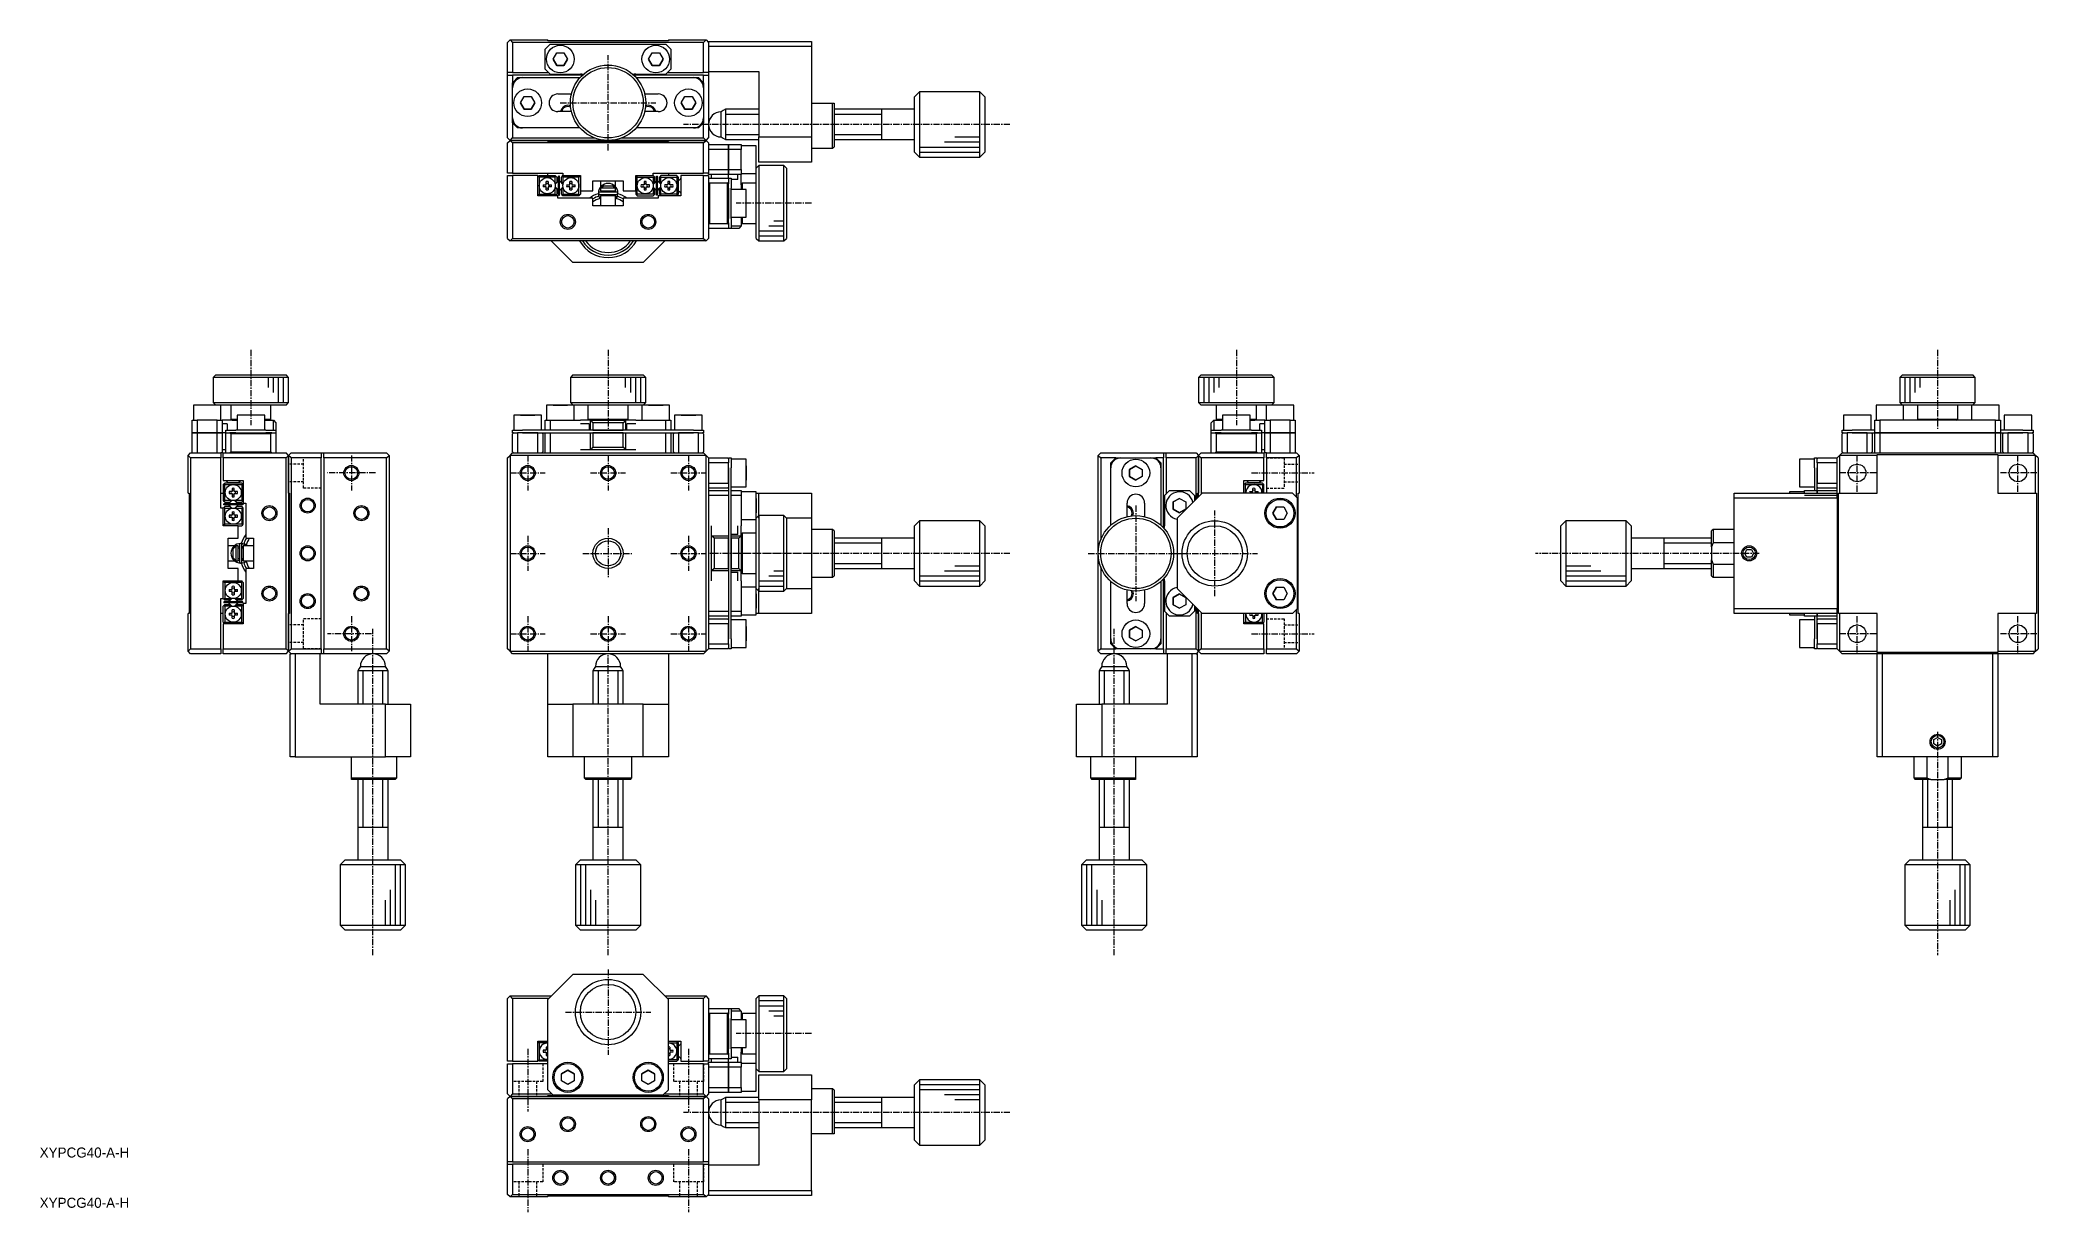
# Model space of a CAD drawing. Extents: x 10 to 408, y 9 to 242.
import ezdxf

# ---------------------------------------------------------------- set-up
doc = ezdxf.new("R2010")
doc.units = 0
doc.linetypes.add('CENTER', pattern=[2, 1.25, -0.25, 0.25, -0.25])
doc.linetypes.add('DASHED', pattern=[0.75, 0.5, -0.25])
doc.layers.get('0').update_dxf_attribs({"linetype": 'CONTINUOUS'})
doc.layers.add('CENTER', color=1, linetype='CENTER')
doc.styles.get("Standard").update_dxf_attribs({"font": 'FGP教科書体NT-M'})

msp = doc.modelspace()

# ---------------------------------------------------------------- texts
at = {"color": 7, "linetype": 'CONTINUOUS'}
for p in [(10, 20), (10, 10)]:
    msp.add_text('XYPCG40-A-H', height=2, dxfattribs=at).set_placement(p)

# ---------------------------------------------------------------- linework, layer by layer
at = {"color": 7, "linetype": 'CONTINUOUS'}
for p, q in [((103.14, 241.92), (103.64, 242.42)), ((103.14, 235.92), (103.14, 241.92)), ((103.64, 242.42), (104.14, 241.92)), ((103.64, 242.42), (111.14, 242.42)), ((104.14, 241.92), (104.14, 235.92)), ((142.14, 241.92), (104.14, 241.92)), ((111.64, 241.62), (110.64, 240.62)), ((110.64, 236.62), (110.64, 240.62)), ((111.14, 242.22), (111.14, 242.42)), ((135.14, 242.22), (111.14, 242.22)), ((111.64, 241.62), (134.64, 241.62)), ((112.2, 238.62), (112.92, 239.87)), ((112.92, 239.87), (114.36, 239.87)), ((114.36, 239.87), (115.09, 238.62)), ((131.2, 238.62), (131.92, 239.87)), ((131.92, 239.87), (133.36, 239.87)), ((133.36, 239.87), (134.09, 238.62)), ((135.64, 240.62), (134.64, 241.62)), ((135.14, 242.42), (135.14, 242.22)), ((135.14, 242.42), (142.64, 242.42)), ((135.64, 240.62), (135.64, 236.62)), ((142.14, 241.92), (142.64, 242.42)), ((142.14, 235.92), (142.14, 241.92)), ((142.64, 242.42), (143.14, 241.92)), ((143.14, 241.92), (143.14, 242.12)), ((143.14, 242.12), (163.64, 242.12)), ((143.14, 241.92), (143.14, 235.92)), ((163.64, 241.12), (143.14, 241.12)), ((163.64, 242.12), (163.64, 241.12)), ((163.64, 241.12), (163.64, 223.12)), ((104.14, 235.92), (103.14, 235.92)), ((103.14, 235.42), (103.14, 235.92)), ((103.14, 235.42), (104.14, 235.42)), ((103.14, 222.92), (103.14, 235.42)), ((104.14, 235.92), (111.34, 235.92)), ((104.14, 235.42), (104.14, 233.92)), ((118.04, 235.42), (104.14, 235.42)), ((105.14, 234.92), (104.34, 234.12)), ((105.14, 234.92), (106.14, 234.92)), ((106.14, 234.92), (117.55, 234.92)), ((110.64, 236.62), (111.64, 235.62)), ((111.64, 235.62), (117.64, 235.62)), ((112.92, 237.37), (112.2, 238.62)), ((112.2, 238.62), (112.92, 237.37)), ((114.36, 237.37), (112.92, 237.37)), ((112.92, 237.37), (114.36, 237.37)), ((115.09, 238.62), (114.36, 237.37)), ((114.36, 237.37), (115.09, 238.62)), ((142.14, 235.42), (128.24, 235.42)), ((128.64, 235.62), (134.64, 235.62)), ((128.73, 234.92), (140.14, 234.92)), ((131.92, 237.37), (131.2, 238.62)), ((131.2, 238.62), (131.92, 237.37)), ((133.36, 237.37), (131.92, 237.37)), ((131.92, 237.37), (133.36, 237.37)), ((134.09, 238.62), (133.36, 237.37)), ((133.36, 237.37), (134.09, 238.62)), ((134.64, 235.62), (135.64, 236.62)), ((134.94, 235.92), (142.14, 235.92)), ((140.14, 234.92), (141.14, 234.92)), ((141.94, 234.12), (141.14, 234.92)), ((143.14, 235.92), (142.14, 235.92)), ((142.14, 233.92), (142.14, 235.42)), ((142.14, 235.42), (143.14, 235.42)), ((143.14, 236.12), (153.14, 236.12)), ((143.14, 235.92), (143.14, 235.42)), ((143.14, 235.42), (143.14, 222.92)), ((153.14, 236.12), (153.14, 223.12)), ((104.14, 233.92), (104.34, 234.12)), ((104.14, 232.92), (104.14, 233.92)), ((104.14, 226.92), (104.14, 232.92)), ((104.34, 234.12), (104.34, 233.79)), ((105.7, 229.92), (106.42, 231.17)), ((106.42, 231.17), (107.86, 231.17)), ((107.86, 231.17), (108.59, 229.92)), ((113.14, 231.67), (115.85, 231.67)), ((130.43, 231.67), (133.14, 231.67)), ((137.7, 229.92), (138.42, 231.17)), ((138.42, 231.17), (139.86, 231.17)), ((139.86, 231.17), (140.59, 229.92)), ((141.94, 233.79), (141.94, 234.12)), ((141.94, 234.12), (142.14, 233.92)), ((142.14, 233.92), (142.14, 232.92)), ((142.14, 232.92), (142.14, 226.92)), ((185.14, 232.12), (184.14, 231.12)), ((184.14, 220.12), (184.14, 231.12)), ((185.14, 232.12), (185.14, 219.12)), ((197.14, 232.12), (185.14, 232.12)), ((197.14, 225.62), (197.14, 232.12)), ((198.14, 231.12), (197.14, 232.12)), ((198.14, 231.12), (198.14, 225.62)), ((104.14, 225.92), (104.14, 226.92)), ((106.42, 228.67), (105.7, 229.92)), ((105.7, 229.92), (106.42, 228.67)), ((107.86, 228.67), (106.42, 228.67)), ((106.42, 228.67), (107.86, 228.67)), ((108.59, 229.92), (107.86, 228.67)), ((107.86, 228.67), (108.59, 229.92)), ((115.85, 228.17), (113.14, 228.17)), ((133.14, 228.17), (130.43, 228.17)), ((138.42, 228.67), (137.7, 229.92)), ((137.7, 229.92), (138.42, 228.67)), ((139.86, 228.67), (138.42, 228.67)), ((138.42, 228.67), (139.86, 228.67)), ((140.59, 229.92), (139.86, 228.67)), ((139.86, 228.67), (140.59, 229.92)), ((142.14, 226.92), (142.14, 225.92)), ((146.07, 228.37), (145.64, 228.12)), ((145.64, 223.12), (145.64, 228.12)), ((146.51, 228.62), (146.07, 228.37)), ((146.51, 228.62), (146.51, 222.62)), ((153.14, 228.62), (146.51, 228.62)), ((163.64, 229.87), (167.84, 229.87)), ((167.84, 220.87), (167.84, 229.87)), ((167.84, 229.87), (168.14, 229.87)), ((168.14, 229.87), (168.14, 221.17)), ((177.64, 228.62), (168.14, 228.62)), ((177.64, 225.62), (177.64, 228.62)), ((177.65, 228.62), (177.64, 228.62)), ((184.14, 228.62), (177.64, 228.62)), ((177.64, 228.62), (177.64, 228.62)), ((103.14, 222.92), (103.64, 222.42)), ((103.64, 222.42), (104.14, 222.92)), ((104.34, 225.72), (104.14, 225.92)), ((104.14, 225.92), (104.14, 222.92)), ((104.14, 222.92), (120.45, 222.92)), ((104.34, 226.05), (104.34, 225.72)), ((104.34, 225.72), (105.14, 224.92)), ((106.14, 224.92), (105.14, 224.92)), ((117.55, 224.92), (106.14, 224.92)), ((125.83, 222.92), (142.14, 222.92)), ((140.14, 224.92), (128.73, 224.92)), ((141.14, 224.92), (140.14, 224.92)), ((141.14, 224.92), (141.94, 225.72)), ((141.94, 225.72), (141.94, 226.05)), ((142.14, 225.92), (141.94, 225.72)), ((142.14, 222.92), (142.14, 225.92)), ((142.14, 222.92), (142.64, 222.42)), ((142.64, 222.42), (143.14, 222.92)), ((145.64, 223.12), (146.07, 222.87)), ((146.07, 222.87), (146.51, 222.62)), ((153.14, 223.12), (163.64, 223.12)), ((153.14, 218.12), (153.14, 223.12)), ((163.64, 223.12), (163.64, 218.12)), ((177.64, 222.62), (177.64, 225.62)), ((197.14, 219.12), (197.14, 225.62)), ((198.14, 225.62), (198.14, 220.12)), ((103.14, 221.92), (103.64, 222.42)), ((103.14, 215.92), (103.14, 221.92)), ((123.14, 222.42), (103.64, 222.42)), ((103.64, 222.42), (104.14, 221.92)), ((103.64, 222.42), (111.14, 222.42)), ((104.14, 221.92), (104.14, 215.92)), ((142.14, 221.92), (104.14, 221.92)), ((111.14, 222.22), (111.14, 222.42)), ((135.14, 222.22), (111.14, 222.22)), ((142.64, 222.42), (123.14, 222.42)), ((135.14, 222.42), (135.14, 222.22)), ((135.14, 222.42), (142.64, 222.42)), ((142.14, 221.92), (142.64, 222.42)), ((142.14, 215.92), (142.14, 221.92)), ((142.64, 222.42), (143.14, 221.92)), ((143.14, 221.92), (143.14, 215.92)), ((143.14, 221.62), (147.14, 221.62)), ((147.14, 220.62), (143.14, 220.62)), ((146.51, 222.62), (153.14, 222.62)), ((147.14, 221.62), (149.64, 221.62)), ((147.14, 220.62), (147.14, 221.62)), ((147.14, 221.62), (147.14, 220.62)), ((149.64, 220.62), (147.14, 220.62)), ((147.14, 220.62), (147.14, 216.62)), ((147.14, 216.62), (147.14, 220.62)), ((149.64, 221.62), (149.64, 220.62)), ((152.64, 221.37), (149.64, 221.37)), ((149.64, 216.62), (149.64, 220.62)), ((152.64, 215.87), (152.64, 221.37)), ((163.64, 220.87), (167.84, 220.87)), ((167.84, 220.87), (168.14, 221.17)), ((168.14, 222.62), (177.65, 222.62)), ((177.64, 222.62), (184.14, 222.62)), ((184.14, 220.12), (185.14, 219.12)), ((185.14, 219.12), (197.14, 219.12)), ((197.14, 219.12), (198.14, 220.12)), ((104.14, 215.92), (103.14, 215.92)), ((103.14, 202.92), (103.14, 215.42)), ((103.14, 215.42), (104.14, 215.42)), ((104.14, 215.92), (114.14, 215.92)), ((109.14, 215.42), (104.14, 215.42)), ((104.14, 215.42), (104.14, 202.92)), ((109.14, 211.42), (109.14, 215.42)), ((109.29, 215.27), (109.14, 215.12)), ((109.29, 215.27), (109.44, 215.42)), ((109.44, 215.12), (109.29, 215.27)), ((109.44, 215.42), (112.64, 215.42)), ((109.44, 215.12), (109.44, 213.42)), ((112.64, 215.12), (109.44, 215.12)), ((111.14, 215.42), (111.14, 215.92)), ((112.64, 215.42), (112.79, 215.27)), ((112.79, 215.27), (112.64, 215.12)), ((112.64, 213.82), (112.64, 215.12)), ((112.94, 215.12), (112.79, 215.27)), ((112.94, 215.12), (112.94, 214.12)), ((113.29, 211.52), (113.29, 215.32)), ((113.49, 215.32), (113.29, 215.32)), ((113.49, 211.52), (113.49, 215.32)), ((113.99, 215.27), (113.84, 215.12)), ((113.84, 214.12), (113.84, 215.12)), ((113.99, 215.27), (114.14, 215.42)), ((114.14, 215.12), (113.99, 215.27)), ((114.14, 215.92), (114.14, 215.42)), ((114.14, 215.42), (117.64, 215.42)), ((114.14, 215.12), (114.14, 213.82)), ((117.34, 215.12), (114.14, 215.12)), ((117.34, 215.42), (117.49, 215.27)), ((117.49, 215.27), (117.34, 215.12)), ((117.34, 213.42), (117.34, 215.12)), ((117.64, 215.12), (117.49, 215.27)), ((117.64, 215.42), (117.64, 212.42)), ((128.64, 215.42), (132.14, 215.42)), ((128.64, 212.42), (128.64, 215.42)), ((128.64, 215.12), (128.79, 215.27)), ((128.94, 215.42), (128.79, 215.27)), ((128.79, 215.27), (128.94, 215.12)), ((128.94, 215.12), (132.14, 215.12)), ((128.94, 213.42), (128.94, 215.12)), ((132.14, 215.42), (132.14, 215.92)), ((132.14, 215.92), (142.14, 215.92)), ((132.29, 215.27), (132.14, 215.42)), ((132.14, 215.12), (132.29, 215.27)), ((132.14, 215.12), (132.14, 213.82)), ((132.29, 215.27), (132.44, 215.12)), ((132.44, 214.12), (132.44, 215.12)), ((132.79, 211.52), (132.79, 215.32)), ((132.79, 215.32), (132.99, 215.32)), ((132.99, 211.52), (132.99, 215.32)), ((133.34, 215.12), (133.49, 215.27)), ((133.34, 215.12), (133.34, 214.12)), ((133.64, 215.42), (133.49, 215.27)), ((133.49, 215.27), (133.64, 215.12)), ((136.84, 215.42), (133.64, 215.42)), ((133.64, 215.12), (136.84, 215.12)), ((133.64, 213.82), (133.64, 215.12)), ((135.14, 215.92), (135.14, 215.42)), ((136.99, 215.27), (136.84, 215.42)), ((136.84, 215.12), (136.99, 215.27)), ((136.84, 215.12), (136.84, 213.42)), ((136.99, 215.27), (137.14, 215.12)), ((137.14, 211.72), (137.14, 215.12)), ((137.64, 214.9), (137.41, 214.67)), ((137.64, 215.42), (137.64, 211.42)), ((142.14, 215.42), (137.64, 215.42)), ((143.14, 215.92), (142.14, 215.92)), ((142.14, 202.92), (142.14, 215.42)), ((142.14, 215.42), (143.14, 215.42)), ((143.14, 216.62), (147.14, 216.62)), ((143.14, 215.62), (143.14, 215.92)), ((147.14, 215.62), (143.14, 215.62)), ((143.14, 215.42), (143.14, 202.92)), ((143.14, 214.92), (147.14, 214.92)), ((143.74, 214.92), (143.74, 215.62)), ((147.14, 216.62), (149.64, 216.62)), ((147.14, 215.62), (147.14, 216.62)), ((147.14, 216.62), (147.14, 215.62)), ((149.64, 215.62), (147.14, 215.62)), ((147.14, 214.92), (147.14, 215.62)), ((147.14, 214.92), (147.14, 214.12)), ((147.14, 214.92), (147.64, 214.92)), ((147.64, 214.92), (147.64, 212.92)), ((148.94, 214.62), (148.94, 215.62)), ((149.64, 216.62), (149.64, 215.62)), ((149.64, 215.87), (152.64, 215.87)), ((149.64, 213.62), (149.64, 215.62)), ((153.14, 217.42), (152.64, 216.92)), ((152.64, 202.92), (152.64, 215.87)), ((152.64, 213.92), (152.64, 215.87)), ((163.64, 218.12), (153.14, 218.12)), ((153.14, 217.42), (153.14, 202.42)), ((158.14, 217.42), (153.14, 217.42)), ((158.14, 202.42), (158.14, 217.42)), ((158.64, 216.92), (158.14, 217.42)), ((158.64, 216.92), (158.64, 202.92)), ((109.14, 211.72), (109.29, 211.57)), ((113.14, 211.42), (109.14, 211.42)), ((109.29, 211.57), (109.44, 211.72)), ((109.44, 211.42), (109.29, 211.57)), ((109.44, 213.42), (109.44, 211.72)), ((109.44, 211.72), (112.64, 211.72)), ((110.22, 213.62), (110.84, 213.62)), ((110.84, 213.22), (110.22, 213.22)), ((110.84, 213.62), (110.84, 214.25)), ((110.84, 212.6), (110.84, 213.22)), ((111.24, 214.25), (111.24, 213.62)), ((111.24, 213.62), (111.87, 213.62)), ((111.24, 213.22), (111.24, 212.6)), ((111.87, 213.22), (111.24, 213.22)), ((112.6, 213.78), (112.64, 213.82)), ((112.64, 213.02), (112.6, 213.06)), ((113.23, 214.32), (112.62, 213.71)), ((112.88, 212.91), (112.62, 213.17)), ((112.62, 213.14), (113.23, 212.52)), ((112.64, 213.82), (112.94, 214.12)), ((112.94, 212.72), (112.64, 213.02)), ((112.64, 211.72), (112.64, 213.02)), ((112.64, 211.72), (112.79, 211.57)), ((112.79, 211.57), (112.64, 211.42)), ((112.79, 211.57), (112.94, 211.72)), ((113.27, 212.52), (112.88, 212.91)), ((112.94, 212.72), (112.94, 211.72)), ((113.14, 210.92), (113.14, 211.42)), ((120.14, 210.92), (113.14, 210.92)), ((113.29, 211.52), (113.49, 211.52)), ((113.52, 214.32), (114.16, 213.68)), ((114.17, 213.71), (113.55, 214.32)), ((113.55, 212.52), (114.17, 213.14)), ((113.84, 214.12), (114.14, 213.82)), ((114.14, 213.02), (113.84, 212.72)), ((113.84, 211.72), (113.84, 212.72)), ((113.84, 211.72), (113.99, 211.57)), ((113.99, 211.57), (114.14, 211.72)), ((114.14, 211.42), (113.99, 211.57)), ((114.14, 213.82), (114.18, 213.78)), ((114.18, 213.06), (114.14, 213.02)), ((114.14, 213.02), (114.14, 211.72)), ((114.14, 211.72), (117.34, 211.72)), ((117.34, 211.42), (114.14, 211.42)), ((114.92, 213.62), (115.54, 213.62)), ((115.54, 213.22), (114.92, 213.22)), ((115.54, 213.62), (115.54, 214.25)), ((115.54, 212.6), (115.54, 213.22)), ((115.94, 214.25), (115.94, 213.62)), ((115.94, 213.62), (116.57, 213.62)), ((115.94, 213.22), (115.94, 212.6)), ((116.57, 213.22), (115.94, 213.22)), ((117.34, 211.72), (117.34, 213.42)), ((117.34, 211.72), (117.49, 211.57)), ((117.49, 211.57), (117.34, 211.42)), ((117.49, 211.57), (117.64, 211.72)), ((117.64, 212.42), (117.64, 211.72)), ((117.64, 212.42), (120.14, 212.42)), ((120.14, 214.42), (122.07, 214.42)), ((120.14, 212.42), (120.14, 214.42)), ((120.14, 209.42), (120.14, 210.92)), ((121.35, 211.21), (121.35, 211.21)), ((121.35, 211.21), (121.35, 211.21)), ((121.35, 211.21), (121.35, 211.2)), ((121.35, 211.2), (121.35, 211.2)), ((121.35, 211.2), (121.35, 211.2)), ((121.35, 211.2), (121.35, 211.19)), ((121.35, 211.19), (121.37, 211.15)), ((121.37, 211.15), (121.37, 211.15)), ((121.37, 211.14), (121.37, 211.15)), ((121.37, 211.15), (121.37, 211.15)), ((121.37, 211.15), (121.37, 211.15)), ((121.37, 211.15), (121.38, 211.12)), ((124.88, 212.15), (121.43, 212.15)), ((121.43, 211.7), (124.88, 211.7)), ((121.64, 214.42), (121.64, 213.15)), ((121.64, 213.15), (121.64, 213.15)), ((121.64, 213.15), (121.64, 213.15)), ((121.7, 212.92), (121.64, 212.92)), ((121.64, 212.92), (121.64, 212.42)), ((121.64, 212.42), (124.64, 212.42)), ((124.64, 211.42), (121.64, 211.42)), ((121.64, 211.42), (121.64, 209.42)), ((121.67, 212.15), (121.74, 212.42)), ((121.74, 211.42), (121.67, 211.7)), ((121.7, 212.92), (122.23, 213.42)), ((124.59, 212.92), (121.7, 212.92)), ((121.76, 211.47), (121.77, 211.49)), ((121.76, 211.46), (121.76, 211.47)), ((121.76, 211.45), (121.76, 211.46)), ((121.76, 211.43), (121.76, 211.45)), ((121.76, 211.42), (121.76, 211.43)), ((121.77, 211.51), (121.78, 211.53)), ((121.77, 211.5), (121.77, 211.51)), ((121.77, 211.49), (121.77, 211.5)), ((121.78, 211.54), (121.79, 211.55)), ((121.78, 211.53), (121.78, 211.54)), ((121.79, 211.55), (121.8, 211.56)), ((121.8, 211.57), (121.81, 211.59)), ((121.8, 211.56), (121.8, 211.57)), ((121.81, 211.59), (121.82, 211.6)), ((121.82, 211.6), (121.83, 211.61)), ((121.83, 211.61), (121.84, 211.62)), ((121.84, 211.62), (121.85, 211.63)), ((121.85, 211.63), (121.86, 211.64)), ((121.86, 211.64), (121.87, 211.64)), ((121.87, 211.64), (121.88, 211.65)), ((121.88, 211.65), (121.89, 211.66)), ((121.89, 211.66), (121.9, 211.67)), ((121.9, 211.67), (121.91, 211.67)), ((121.91, 211.67), (121.92, 211.68)), ((121.92, 211.68), (121.94, 211.68)), ((121.94, 211.68), (121.95, 211.69)), ((121.95, 211.69), (121.96, 211.69)), ((121.96, 211.69), (121.98, 211.69)), ((121.98, 211.69), (121.99, 211.7)), ((121.99, 211.7), (122, 211.7)), ((122, 211.7), (122.02, 211.7)), ((122.02, 211.7), (122.03, 211.7)), ((122.03, 211.7), (122.04, 211.7)), ((122.07, 214.42), (124.22, 214.42)), ((122.14, 212.42), (122.14, 212.15)), ((122.14, 211.7), (122.14, 211.42)), ((122.23, 213.42), (124.06, 213.42)), ((124.06, 213.42), (124.59, 212.92)), ((124.14, 212.15), (124.14, 212.42)), ((124.14, 211.42), (124.14, 211.7)), ((124.22, 214.42), (126.14, 214.42)), ((124.28, 211.7), (124.29, 211.7)), ((124.29, 211.7), (124.31, 211.7)), ((124.31, 211.7), (124.32, 211.7)), ((124.32, 211.7), (124.33, 211.7)), ((124.33, 211.7), (124.35, 211.69)), ((124.35, 211.69), (124.36, 211.69)), ((124.36, 211.69), (124.37, 211.69)), ((124.37, 211.69), (124.38, 211.68)), ((124.38, 211.68), (124.4, 211.68)), ((124.4, 211.68), (124.41, 211.67)), ((124.41, 211.67), (124.42, 211.66)), ((124.42, 211.66), (124.43, 211.66)), ((124.43, 211.66), (124.44, 211.65)), ((124.44, 211.65), (124.45, 211.64)), ((124.45, 211.64), (124.46, 211.63)), ((124.46, 211.63), (124.47, 211.62)), ((124.47, 211.62), (124.48, 211.61)), ((124.48, 211.61), (124.49, 211.6)), ((124.49, 211.6), (124.5, 211.59)), ((124.5, 211.59), (124.51, 211.58)), ((124.51, 211.58), (124.52, 211.57)), ((124.52, 211.57), (124.52, 211.56)), ((124.52, 211.56), (124.53, 211.55)), ((124.53, 211.55), (124.53, 211.53)), ((124.53, 211.53), (124.54, 211.52)), ((124.54, 211.52), (124.54, 211.51)), ((124.54, 211.51), (124.55, 211.5)), ((124.55, 211.5), (124.55, 211.48)), ((124.55, 211.48), (124.55, 211.47)), ((124.55, 211.47), (124.55, 211.46)), ((124.55, 211.46), (124.55, 211.44)), ((124.55, 211.44), (124.55, 211.43)), ((124.55, 211.43), (124.55, 211.42)), ((124.57, 212.42), (124.64, 212.15)), ((124.64, 212.92), (124.59, 212.92)), ((124.64, 213.19), (124.64, 214.42)), ((124.64, 212.42), (124.64, 212.92)), ((124.64, 209.42), (124.64, 211.42)), ((124.66, 211.24), (124.64, 211.25)), ((124.94, 211.14), (124.64, 211.24)), ((124.64, 210.66), (124.94, 211.15)), ((124.67, 211.23), (124.66, 211.24)), ((124.69, 211.22), (124.67, 211.23)), ((124.71, 211.21), (124.69, 211.22)), ((124.73, 211.21), (124.71, 211.21)), ((124.74, 211.2), (124.73, 211.21)), ((124.76, 211.19), (124.74, 211.2)), ((124.78, 211.19), (124.76, 211.19)), ((124.8, 211.18), (124.78, 211.19)), ((124.81, 211.17), (124.8, 211.18)), ((124.83, 211.17), (124.81, 211.17)), ((124.84, 211.16), (124.83, 211.17)), ((124.86, 211.16), (124.84, 211.16)), ((124.87, 211.15), (124.86, 211.16)), ((124.89, 211.15), (124.87, 211.15)), ((124.9, 211.15), (124.89, 211.15)), ((124.91, 211.14), (124.9, 211.15)), ((124.92, 211.14), (124.91, 211.14)), ((124.93, 211.14), (124.92, 211.14)), ((124.94, 211.14), (124.93, 211.14)), ((124.93, 211.14), (124.93, 211.14)), ((124.93, 211.11), (124.94, 211.14)), ((124.94, 211.14), (125.11, 211.9)), ((124.94, 211.15), (124.96, 211.18)), ((124.94, 211.15), (124.94, 211.14)), ((124.94, 211.14), (124.94, 211.14)), ((124.94, 211.14), (124.94, 211.14)), ((124.95, 211.7), (124.95, 211.71)), ((124.96, 211.67), (124.95, 211.7)), ((124.98, 211.63), (124.96, 211.67)), ((124.96, 211.18), (124.97, 211.21)), ((124.97, 211.21), (124.98, 211.25)), ((124.98, 211.6), (124.98, 211.63)), ((124.99, 211.56), (124.98, 211.6)), ((124.98, 211.25), (124.99, 211.28)), ((125, 211.53), (124.99, 211.56)), ((124.99, 211.31), (125, 211.35)), ((124.99, 211.28), (124.99, 211.31)), ((125, 211.49), (125, 211.53)), ((125, 211.46), (125, 211.49)), ((125, 211.42), (125, 211.46)), ((125, 211.39), (125, 211.42)), ((125, 211.35), (125, 211.39)), ((126.14, 214.42), (126.14, 212.42)), ((126.14, 212.42), (128.64, 212.42)), ((126.14, 210.92), (126.14, 209.42)), ((133.14, 210.92), (126.14, 210.92)), ((128.64, 212.42), (128.64, 211.72)), ((128.79, 211.57), (128.64, 211.72)), ((128.94, 211.72), (128.79, 211.57)), ((128.79, 211.57), (128.94, 211.42)), ((128.94, 211.72), (128.94, 213.42)), ((132.14, 211.72), (128.94, 211.72)), ((128.94, 211.42), (132.14, 211.42)), ((130.34, 213.62), (129.72, 213.62)), ((129.72, 213.22), (130.34, 213.22)), ((130.34, 214.25), (130.34, 213.62)), ((130.34, 213.22), (130.34, 212.6)), ((130.74, 213.62), (130.74, 214.25)), ((131.37, 213.62), (130.74, 213.62)), ((130.74, 212.6), (130.74, 213.22)), ((130.74, 213.22), (131.37, 213.22)), ((132.14, 213.82), (132.1, 213.78)), ((132.1, 213.06), (132.14, 213.02)), ((132.77, 214.32), (132.12, 213.68)), ((132.73, 214.32), (132.12, 213.71)), ((132.12, 213.14), (132.73, 212.52)), ((132.44, 214.12), (132.14, 213.82)), ((132.14, 213.02), (132.14, 211.72)), ((132.14, 213.02), (132.44, 212.72)), ((132.29, 211.57), (132.14, 211.72)), ((132.14, 211.42), (132.29, 211.57)), ((132.44, 211.72), (132.29, 211.57)), ((132.44, 211.72), (132.44, 212.72)), ((132.99, 211.52), (132.79, 211.52)), ((133.02, 212.52), (133.4, 212.91)), ((133.67, 213.71), (133.05, 214.32)), ((133.05, 212.52), (133.67, 213.14)), ((133.14, 211.42), (133.14, 210.92)), ((137.64, 211.42), (133.14, 211.42)), ((133.64, 213.82), (133.34, 214.12)), ((133.34, 212.72), (133.64, 213.02)), ((133.34, 212.72), (133.34, 211.72)), ((133.49, 211.57), (133.34, 211.72)), ((133.4, 212.91), (133.66, 213.17)), ((133.64, 211.72), (133.49, 211.57)), ((133.49, 211.57), (133.64, 211.42)), ((133.68, 213.78), (133.64, 213.82)), ((133.64, 213.02), (133.68, 213.06)), ((133.64, 211.72), (133.64, 213.02)), ((136.84, 211.72), (133.64, 211.72)), ((135.04, 213.62), (134.42, 213.62)), ((134.42, 213.22), (135.04, 213.22)), ((135.04, 214.25), (135.04, 213.62)), ((135.04, 213.22), (135.04, 212.6)), ((135.44, 213.62), (135.44, 214.25)), ((136.07, 213.62), (135.44, 213.62)), ((135.44, 212.6), (135.44, 213.22)), ((135.44, 213.22), (136.07, 213.22)), ((136.84, 213.42), (136.84, 211.72)), ((136.99, 211.57), (136.84, 211.72)), ((136.84, 211.42), (136.99, 211.57)), ((137.14, 211.72), (136.99, 211.57)), ((137.41, 214.67), (137.16, 214.42)), ((137.16, 212.42), (137.16, 214.42)), ((137.16, 212.42), (137.41, 212.17)), ((137.41, 212.17), (137.64, 211.94)), ((143.14, 214.12), (143.34, 213.92)), ((143.34, 213.92), (143.34, 205.92)), ((146.94, 213.92), (143.34, 213.92)), ((146.94, 213.92), (147.14, 214.12)), ((146.94, 205.92), (146.94, 213.92)), ((147.14, 214.12), (147.14, 213.79)), ((147.14, 213.79), (147.14, 214.12)), ((147.14, 212.92), (147.14, 213.79)), ((147.14, 212.92), (147.14, 206.92)), ((148.94, 214.62), (147.64, 214.62)), ((147.64, 206.92), (147.64, 212.92)), ((150.64, 212.67), (147.64, 212.67)), ((149.84, 213.92), (149.64, 213.72)), ((149.64, 213.62), (149.64, 212.67)), ((149.84, 213.92), (149.84, 212.67)), ((152.64, 213.92), (149.84, 213.92)), ((150.64, 207.17), (150.64, 212.67)), ((152.64, 205.92), (152.64, 213.92)), ((152.64, 205.92), (152.64, 213.92)), ((126.14, 209.42), (120.14, 209.42)), ((147.14, 206.05), (147.14, 206.92)), ((147.64, 207.17), (150.64, 207.17)), ((147.64, 206.92), (147.64, 204.92)), ((149.64, 207.17), (149.64, 205.42)), ((149.84, 207.17), (149.84, 205.92)), ((103.14, 202.92), (103.64, 202.42)), ((103.64, 202.42), (104.14, 202.92)), ((104.14, 202.92), (142.14, 202.92)), ((142.14, 202.92), (142.64, 202.42)), ((142.64, 202.42), (143.14, 202.92)), ((143.34, 205.92), (143.14, 205.72)), ((147.14, 204.92), (143.14, 204.92)), ((143.34, 205.92), (146.94, 205.92)), ((147.14, 205.72), (146.94, 205.92)), ((147.14, 206.05), (147.14, 205.72)), ((147.14, 205.72), (147.14, 206.05)), ((147.14, 205.72), (147.14, 204.92)), ((147.64, 204.92), (147.14, 204.92)), ((147.64, 205.42), (149.64, 205.42)), ((149.14, 204.92), (147.64, 204.92)), ((149.64, 205.42), (149.14, 204.92)), ((149.64, 206.12), (149.84, 205.92)), ((149.84, 205.92), (152.64, 205.92)), ((152.64, 202.92), (152.64, 205.92)), ((152.64, 202.92), (153.14, 202.42)), ((158.14, 202.42), (158.64, 202.92)), ((158.64, 202.92), (158.64, 202.92)), ((142.64, 202.42), (103.64, 202.42)), ((111.84, 202.42), (116.14, 198.12)), ((130.14, 198.12), (134.44, 202.42)), ((153.14, 202.42), (158.14, 202.42)), ((158.14, 202.42), (158.14, 202.42)), ((130.14, 198.12), (116.14, 198.12)), ((45.04, 175.75), (44.54, 175.25)), ((59.54, 175.25), (44.54, 175.25)), ((44.54, 175.25), (44.54, 170.25)), ((45.04, 175.75), (59.04, 175.75)), ((59.04, 175.75), (59.04, 175.75)), ((59.54, 175.25), (59.04, 175.75)), ((59.54, 175.25), (59.54, 175.25)), ((59.54, 170.25), (59.54, 175.25)), ((116.14, 175.75), (115.64, 175.25)), ((123.06, 175.25), (115.64, 175.25)), ((115.64, 175.25), (115.64, 170.25)), ((116.14, 175.75), (123.07, 175.75)), ((130.64, 175.25), (123.06, 175.25)), ((123.07, 175.75), (130.14, 175.75)), ((130.64, 175.25), (130.14, 175.75)), ((130.64, 170.25), (130.64, 175.25)), ((241.2, 175.75), (240.7, 175.25)), ((255.7, 175.25), (240.7, 175.25)), ((240.7, 175.25), (240.7, 170.25)), ((241.2, 175.75), (255.2, 175.75)), ((241.2, 175.75), (255.2, 175.75)), ((241.2, 175.75), (241.2, 175.75)), ((255.7, 175.25), (255.2, 175.75)), ((255.7, 170.25), (255.7, 175.25)), ((380.78, 175.75), (380.28, 175.25)), ((395.28, 175.25), (380.28, 175.25)), ((380.28, 175.25), (380.28, 170.25)), ((380.78, 175.75), (394.78, 175.75)), ((395.28, 175.25), (394.78, 175.75)), ((395.28, 170.25), (395.28, 175.25)), ((46.09, 169.75), (40.59, 169.75)), ((40.59, 169.75), (40.59, 166.75)), ((44.54, 170.25), (59.54, 170.25)), ((44.54, 170.25), (45.04, 169.75)), ((59.04, 169.75), (46.09, 169.75)), ((48.04, 169.75), (46.09, 169.75)), ((46.09, 166.75), (46.09, 169.75)), ((56.04, 169.75), (48.04, 169.75)), ((56.04, 169.75), (48.04, 169.75)), ((48.04, 169.75), (48.04, 166.95)), ((54.79, 167.75), (49.29, 167.75)), ((49.29, 167.75), (49.29, 164.75)), ((54.79, 164.75), (54.79, 167.75)), ((59.04, 169.75), (56.04, 169.75)), ((56.04, 166.95), (56.04, 169.75)), ((59.04, 169.75), (59.54, 170.25)), ((107.14, 167.75), (104.39, 167.75)), ((109.89, 167.75), (104.39, 167.75)), ((104.39, 167.75), (104.39, 164.75)), ((106.42, 167.75), (105.7, 167.75)), ((105.7, 167.75), (106.42, 167.75)), ((107.86, 167.75), (106.42, 167.75)), ((106.42, 167.75), (107.86, 167.75)), ((109.89, 167.75), (107.14, 167.75)), ((108.59, 167.75), (107.86, 167.75)), ((107.86, 167.75), (108.59, 167.75)), ((109.89, 164.75), (109.89, 167.75)), ((113.64, 169.75), (110.89, 169.75)), ((116.14, 169.75), (110.89, 169.75)), ((110.89, 169.75), (110.89, 166.75)), ((112.92, 169.75), (112.2, 169.75)), ((112.2, 169.75), (112.92, 169.75)), ((114.36, 169.75), (112.92, 169.75)), ((112.92, 169.75), (114.36, 169.75)), ((116.14, 169.75), (113.64, 169.75)), ((115.09, 169.75), (114.36, 169.75)), ((114.36, 169.75), (115.09, 169.75)), ((115.64, 170.25), (130.64, 170.25)), ((115.64, 170.25), (116.14, 169.75)), ((130.14, 169.75), (116.14, 169.75)), ((116.39, 166.75), (116.39, 169.75)), ((119.14, 169.75), (119.14, 166.95)), ((127.14, 166.95), (127.14, 169.75)), ((129.89, 169.75), (129.89, 166.75)), ((130.14, 169.75), (130.64, 170.25)), ((132.64, 169.75), (130.14, 169.75)), ((135.39, 169.75), (130.14, 169.75)), ((131.92, 169.75), (131.2, 169.75)), ((131.2, 169.75), (131.92, 169.75)), ((133.36, 169.75), (131.92, 169.75)), ((131.92, 169.75), (133.36, 169.75)), ((135.39, 169.75), (132.64, 169.75)), ((134.09, 169.75), (133.36, 169.75)), ((133.36, 169.75), (134.09, 169.75)), ((135.39, 166.75), (135.39, 169.75)), ((139.14, 167.75), (136.39, 167.75)), ((141.89, 167.75), (136.39, 167.75)), ((136.39, 167.75), (136.39, 164.75)), ((138.42, 167.75), (137.7, 167.75)), ((137.7, 167.75), (138.42, 167.75)), ((139.86, 167.75), (138.42, 167.75)), ((138.42, 167.75), (139.86, 167.75)), ((141.89, 167.75), (139.14, 167.75)), ((140.59, 167.75), (139.86, 167.75)), ((139.86, 167.75), (140.59, 167.75)), ((141.89, 164.75), (141.89, 167.75)), ((240.7, 170.25), (255.7, 170.25)), ((240.7, 170.25), (241.2, 169.75)), ((254.15, 169.75), (241.2, 169.75)), ((244.2, 169.75), (244.2, 166.95)), ((250.95, 167.75), (245.45, 167.75)), ((245.45, 167.75), (245.45, 164.75)), ((250.95, 164.75), (250.95, 167.75)), ((252.2, 166.95), (252.2, 169.75)), ((259.65, 169.75), (254.15, 169.75)), ((254.15, 169.75), (254.15, 166.75)), ((255.2, 169.75), (255.7, 170.25)), ((255.7, 170.25), (255.7, 170.25)), ((259.65, 166.75), (259.65, 169.75)), ((371.78, 167.75), (369.03, 167.75)), ((369.03, 167.75), (369.03, 164.75)), ((374.53, 167.75), (371.78, 167.75)), ((374.53, 164.75), (374.53, 167.75)), ((378.28, 169.75), (375.53, 169.75)), ((375.53, 169.75), (375.53, 166.75)), ((381.03, 169.75), (378.28, 169.75)), ((380.28, 170.25), (387.7, 170.25)), ((380.28, 170.25), (380.78, 169.75)), ((387.7, 169.75), (381.03, 169.75)), ((381.03, 166.75), (381.03, 169.75)), ((383.78, 169.75), (383.78, 166.95)), ((387.7, 170.25), (395.28, 170.25)), ((394.53, 169.75), (387.7, 169.75)), ((391.78, 166.95), (391.78, 169.75)), ((397.28, 169.75), (394.53, 169.75)), ((394.53, 169.75), (394.53, 166.75)), ((394.78, 169.75), (395.28, 170.25)), ((400.03, 169.75), (397.28, 169.75)), ((400.03, 166.75), (400.03, 169.75)), ((403.78, 167.75), (401.03, 167.75)), ((401.03, 167.75), (401.03, 164.75)), ((406.53, 167.75), (403.78, 167.75)), ((406.53, 164.75), (406.53, 167.75)), ((40.34, 164.25), (40.34, 166.75)), ((40.34, 166.75), (41.34, 166.75)), ((41.34, 164.25), (40.34, 164.25)), ((40.34, 160.25), (40.34, 164.25)), ((40.34, 164.25), (41.34, 164.25)), ((41.34, 166.75), (41.34, 164.25)), ((45.34, 166.75), (41.34, 166.75)), ((41.34, 164.25), (45.34, 164.25)), ((41.34, 164.25), (41.34, 160.25)), ((45.34, 164.25), (41.34, 164.25)), ((45.34, 164.25), (45.34, 166.75)), ((45.34, 166.75), (46.34, 166.75)), ((46.34, 164.25), (45.34, 164.25)), ((45.34, 160.25), (45.34, 164.25)), ((45.34, 164.25), (46.34, 164.25)), ((46.34, 166.75), (46.34, 164.25)), ((48.34, 166.75), (46.34, 166.75)), ((47.34, 166.05), (46.34, 166.05)), ((46.34, 164.25), (46.34, 160.25)), ((47.04, 164.25), (46.34, 164.25)), ((47.04, 164.25), (47.04, 164.75)), ((47.04, 164.75), (49.04, 164.75)), ((47.04, 160.25), (47.04, 164.25)), ((47.04, 164.25), (47.84, 164.25)), ((47.34, 166.05), (47.34, 164.75)), ((48.04, 164.05), (47.84, 164.25)), ((47.84, 164.25), (48.16, 164.25)), ((48.16, 164.25), (47.84, 164.25)), ((48.04, 166.95), (49.29, 166.95)), ((48.04, 166.95), (48.24, 166.75)), ((56.04, 164.05), (48.04, 164.05)), ((48.04, 164.05), (48.04, 160.45)), ((49.04, 164.25), (48.16, 164.25)), ((48.34, 166.75), (49.29, 166.75)), ((55.04, 164.75), (49.04, 164.75)), ((49.04, 164.25), (55.04, 164.25)), ((54.79, 166.95), (56.04, 166.95)), ((54.79, 166.75), (56.54, 166.75)), ((55.04, 164.75), (57.04, 164.75)), ((55.91, 164.25), (55.04, 164.25)), ((55.84, 166.75), (56.04, 166.95)), ((55.91, 164.25), (56.24, 164.25)), ((56.24, 164.25), (55.91, 164.25)), ((56.24, 164.25), (56.04, 164.05)), ((56.04, 160.45), (56.04, 164.05)), ((56.24, 164.25), (57.04, 164.25)), ((56.54, 164.75), (56.54, 166.75)), ((56.54, 166.75), (57.04, 166.25)), ((57.04, 166.25), (57.04, 164.75)), ((57.04, 164.75), (57.04, 164.25)), ((57.04, 164.25), (57.04, 160.25)), ((104.14, 164.25), (104.14, 164.75)), ((104.14, 164.75), (106.14, 164.75)), ((104.34, 164.25), (104.14, 164.05)), ((104.34, 164.25), (104.14, 164.25)), ((104.14, 160.45), (104.14, 164.05)), ((104.34, 164.25), (105.14, 164.25)), ((105.14, 164.25), (105.14, 160.25)), ((106.14, 164.25), (105.14, 164.25)), ((106.14, 164.25), (105.14, 164.25)), ((120.14, 164.75), (106.14, 164.75)), ((109.14, 164.25), (106.14, 164.25)), ((106.14, 164.25), (109.14, 164.25)), ((109.14, 160.25), (109.14, 164.25)), ((109.14, 164.25), (120.14, 164.25)), ((110.14, 164.05), (109.94, 164.25)), ((110.14, 164.05), (110.14, 160.45)), ((110.64, 164.75), (110.64, 166.75)), ((110.64, 166.75), (111.64, 166.75)), ((110.64, 160.25), (110.64, 164.25)), ((111.64, 166.75), (111.64, 164.75)), ((111.64, 166.75), (117.64, 166.75)), ((111.64, 164.25), (111.64, 160.25)), ((119.34, 166.75), (117.64, 166.75)), ((119.37, 166.05), (117.64, 166.05)), ((119.14, 166.95), (127.14, 166.95)), ((119.14, 166.95), (119.34, 166.75)), ((119.64, 166.75), (119.34, 166.75)), ((119.37, 166.05), (119.37, 164.75)), ((119.64, 166.75), (121.89, 166.75)), ((119.64, 166.75), (120.14, 166.25)), ((119.64, 164.75), (119.64, 166.75)), ((119.64, 160.85), (119.64, 164.25)), ((120.14, 166.25), (120.14, 164.75)), ((126.14, 166.25), (120.14, 166.25)), ((120.14, 164.75), (126.14, 164.75)), ((126.14, 164.75), (120.14, 164.75)), ((120.14, 164.25), (126.14, 164.25)), ((120.14, 164.25), (120.14, 161.35)), ((126.14, 164.25), (120.14, 164.25)), ((121.89, 166.75), (124.39, 166.75)), ((124.39, 166.75), (126.64, 166.75)), ((126.64, 166.75), (126.14, 166.25)), ((126.14, 164.75), (126.14, 166.25)), ((140.14, 164.75), (126.14, 164.75)), ((126.14, 164.25), (137.14, 164.25)), ((126.14, 161.35), (126.14, 164.25)), ((126.94, 166.75), (126.64, 166.75)), ((126.64, 166.75), (126.64, 164.75)), ((126.64, 164.25), (126.64, 160.85)), ((128.64, 166.05), (126.91, 166.05)), ((126.91, 164.75), (126.91, 166.05)), ((126.94, 166.75), (127.14, 166.95)), ((128.64, 166.75), (126.94, 166.75)), ((128.64, 166.75), (134.64, 166.75)), ((134.64, 164.75), (134.64, 166.75)), ((134.64, 166.75), (135.64, 166.75)), ((134.64, 160.25), (134.64, 164.25)), ((135.64, 166.75), (135.64, 164.75)), ((135.64, 164.25), (135.64, 160.25)), ((136.34, 164.25), (136.14, 164.05)), ((136.14, 160.45), (136.14, 164.05)), ((137.14, 164.25), (137.14, 160.25)), ((140.14, 164.25), (137.14, 164.25)), ((137.14, 164.25), (140.14, 164.25)), ((140.14, 164.75), (142.14, 164.75)), ((141.14, 164.25), (140.14, 164.25)), ((141.14, 164.25), (140.14, 164.25)), ((141.14, 160.25), (141.14, 164.25)), ((141.14, 164.25), (141.94, 164.25)), ((142.14, 164.05), (141.94, 164.25)), ((142.14, 164.25), (141.94, 164.25)), ((142.14, 164.75), (142.14, 164.25)), ((142.14, 164.05), (142.14, 160.45)), ((243.7, 166.75), (243.2, 166.25)), ((243.2, 164.75), (243.2, 166.25)), ((243.2, 164.25), (243.2, 164.75)), ((243.2, 164.75), (245.2, 164.75)), ((243.2, 160.25), (243.2, 164.25)), ((243.2, 164.25), (244, 164.25)), ((243.7, 166.75), (243.7, 164.75)), ((243.7, 166.75), (245.45, 166.75)), ((244.2, 164.05), (244, 164.25)), ((244, 164.25), (244.33, 164.25)), ((244.33, 164.25), (244, 164.25)), ((244.2, 166.95), (245.45, 166.95)), ((244.2, 166.95), (244.4, 166.75)), ((252.2, 164.05), (244.2, 164.05)), ((244.2, 164.05), (244.2, 160.45)), ((245.2, 164.25), (244.33, 164.25)), ((251.2, 164.75), (245.2, 164.75)), ((245.2, 164.25), (251.2, 164.25)), ((250.95, 166.95), (252.2, 166.95)), ((250.95, 166.75), (251.9, 166.75)), ((251.2, 164.75), (253.2, 164.75)), ((252.07, 164.25), (251.2, 164.25)), ((253.9, 166.75), (251.9, 166.75)), ((252, 166.75), (252.2, 166.95)), ((252.07, 164.25), (252.4, 164.25)), ((252.4, 164.25), (252.07, 164.25)), ((252.4, 164.25), (252.2, 164.05)), ((252.2, 160.45), (252.2, 164.05)), ((252.4, 164.25), (253.2, 164.25)), ((253.9, 166.05), (252.9, 166.05)), ((252.9, 164.75), (252.9, 166.05)), ((253.2, 164.75), (253.2, 164.25)), ((253.2, 164.25), (253.2, 160.25)), ((253.9, 164.25), (253.2, 164.25)), ((253.9, 164.25), (253.9, 166.75)), ((253.9, 166.75), (254.9, 166.75)), ((254.9, 164.25), (253.9, 164.25)), ((253.9, 160.25), (253.9, 164.25)), ((253.9, 164.25), (254.9, 164.25)), ((254.9, 166.75), (254.9, 164.25)), ((258.9, 166.75), (254.9, 166.75)), ((254.9, 164.25), (258.9, 164.25)), ((254.9, 164.25), (254.9, 160.25)), ((258.9, 164.25), (254.9, 164.25)), ((258.9, 164.25), (258.9, 166.75)), ((258.9, 166.75), (259.9, 166.75)), ((259.9, 164.25), (258.9, 164.25)), ((258.9, 160.25), (258.9, 164.25)), ((258.9, 164.25), (259.9, 164.25)), ((259.9, 166.75), (259.9, 164.25)), ((259.9, 164.25), (259.9, 160.25)), ((368.78, 164.25), (368.78, 164.75)), ((368.78, 164.75), (370.78, 164.75)), ((368.98, 164.25), (368.78, 164.05)), ((368.98, 164.25), (368.78, 164.25)), ((368.78, 160.45), (368.78, 164.05)), ((368.98, 164.25), (369.78, 164.25)), ((369.78, 164.25), (369.78, 160.25)), ((370.78, 164.25), (369.78, 164.25)), ((370.78, 164.25), (369.78, 164.25)), ((375.28, 164.75), (370.78, 164.75)), ((373.78, 164.25), (370.78, 164.25)), ((370.78, 164.25), (373.78, 164.25)), ((373.78, 160.25), (373.78, 164.25)), ((373.78, 164.25), (375.28, 164.25)), ((374.78, 164.05), (374.58, 164.25)), ((374.78, 164.05), (374.78, 160.45)), ((375.28, 164.25), (375.28, 166.75)), ((375.28, 166.75), (376.28, 166.75)), ((376.28, 164.25), (375.28, 164.25)), ((375.28, 160.25), (375.28, 164.25)), ((375.28, 164.25), (376.28, 164.25)), ((376.28, 166.75), (376.28, 164.25)), ((386.53, 166.75), (376.28, 166.75)), ((376.28, 164.25), (399.28, 164.25)), ((376.28, 164.25), (376.28, 160.25)), ((399.28, 164.25), (376.28, 164.25)), ((383.78, 166.95), (387.73, 166.95)), ((383.78, 166.95), (383.98, 166.75)), ((389.03, 166.75), (386.53, 166.75)), ((387.73, 166.95), (391.78, 166.95)), ((399.28, 166.75), (389.03, 166.75)), ((391.58, 166.75), (391.78, 166.95)), ((399.28, 164.25), (399.28, 166.75)), ((399.28, 166.75), (400.28, 166.75)), ((400.28, 164.25), (399.28, 164.25)), ((399.28, 160.25), (399.28, 164.25)), ((399.28, 164.25), (400.28, 164.25)), ((400.28, 166.75), (400.28, 164.25)), ((404.78, 164.75), (400.28, 164.75)), ((400.28, 164.25), (401.78, 164.25)), ((400.28, 164.25), (400.28, 160.25)), ((400.98, 164.25), (400.78, 164.05)), ((400.78, 160.45), (400.78, 164.05)), ((401.78, 164.25), (401.78, 160.25)), ((404.78, 164.25), (401.78, 164.25)), ((401.78, 164.25), (404.78, 164.25)), ((404.78, 164.75), (406.78, 164.75)), ((405.78, 164.25), (404.78, 164.25)), ((405.78, 164.25), (404.78, 164.25)), ((405.78, 160.25), (405.78, 164.25)), ((405.78, 164.25), (406.58, 164.25)), ((406.78, 164.05), (406.58, 164.25)), ((406.78, 164.25), (406.58, 164.25)), ((406.78, 164.75), (406.78, 164.25)), ((406.78, 164.05), (406.78, 160.45)), ((39.54, 159.75), (40.04, 160.25)), ((39.54, 152.25), (39.54, 159.75)), ((40.04, 159.25), (39.54, 159.75)), ((40.04, 160.25), (46.04, 160.25)), ((40.04, 159.25), (40.04, 121.25)), ((46.04, 159.25), (40.04, 159.25)), ((46.34, 160.25), (46.04, 160.25)), ((46.04, 160.25), (46.04, 159.25)), ((46.04, 149.25), (46.04, 159.25)), ((47.04, 160.85), (46.34, 160.85)), ((46.54, 159.25), (46.54, 160.25)), ((46.54, 160.25), (59.04, 160.25)), ((46.54, 159.25), (46.54, 154.75)), ((59.04, 159.25), (46.54, 159.25)), ((47.84, 160.25), (48.04, 160.45)), ((48.04, 160.45), (56.04, 160.45)), ((56.04, 160.45), (56.24, 160.25)), ((59.54, 159.75), (59.04, 160.25)), ((59.04, 159.25), (59.54, 159.75)), ((59.04, 121.25), (59.04, 159.25)), ((59.54, 159.75), (60.04, 160.25)), ((59.54, 159.75), (59.54, 120.75)), ((59.54, 152.25), (59.54, 159.75)), ((60.04, 159.25), (59.54, 159.75)), ((60.04, 160.25), (66.04, 160.25)), ((60.04, 159.25), (60.04, 121.25)), ((66.04, 159.25), (60.04, 159.25)), ((66.04, 160.25), (66.04, 159.25)), ((66.04, 160.25), (66.54, 160.25)), ((66.04, 121.25), (66.04, 159.25)), ((66.54, 160.25), (79.04, 160.25)), ((66.54, 159.25), (66.54, 160.25)), ((66.54, 159.25), (66.54, 121.25)), ((79.04, 159.25), (66.54, 159.25)), ((79.54, 159.75), (79.04, 160.25)), ((79.04, 159.25), (79.54, 159.75)), ((79.04, 121.25), (79.04, 159.25)), ((79.54, 159.75), (79.54, 120.75)), ((103.14, 159.25), (103.64, 159.75)), ((103.14, 121.25), (103.14, 159.25)), ((103.64, 159.75), (104.14, 160.25)), ((142.64, 159.75), (103.64, 159.75)), ((103.64, 159.75), (103.64, 120.75)), ((104.14, 160.45), (104.34, 160.25)), ((104.14, 160.25), (142.14, 160.25)), ((109.94, 160.25), (110.14, 160.45)), ((119.64, 160.85), (117.64, 160.85)), ((120.14, 161.35), (119.64, 160.85)), ((126.64, 160.85), (119.64, 160.85)), ((120.14, 161.35), (126.14, 161.35)), ((126.14, 161.35), (126.64, 160.85)), ((128.64, 160.85), (126.64, 160.85)), ((136.14, 160.45), (136.34, 160.25)), ((141.94, 160.25), (142.14, 160.45)), ((142.14, 160.25), (142.64, 159.75)), ((142.64, 120.75), (142.64, 159.75)), ((142.64, 159.75), (143.14, 159.25)), ((143.14, 159.25), (143.14, 121.25)), ((143.34, 159.25), (143.14, 159.05)), ((143.34, 159.25), (146.94, 159.25)), ((147.14, 159.05), (146.94, 159.25)), ((147.14, 159.05), (147.14, 159.25)), ((147.14, 159.25), (147.64, 159.25)), ((147.64, 159.25), (147.64, 157.25)), ((221.2, 160.25), (220.7, 159.75)), ((220.7, 159.75), (221.2, 159.25)), ((220.7, 140.25), (220.7, 159.75)), ((221.2, 160.25), (233.7, 160.25)), ((224.2, 159.25), (221.2, 159.25)), ((221.2, 159.25), (221.2, 142.94)), ((224, 159.05), (224.2, 159.25)), ((224.2, 159.25), (225.2, 159.25)), ((225.2, 159.25), (231.2, 159.25)), ((231.2, 159.25), (232.2, 159.25)), ((232.2, 159.25), (232.4, 159.05)), ((233.7, 159.25), (232.2, 159.25)), ((233.7, 160.25), (233.7, 159.25)), ((233.7, 160.25), (234.2, 160.25)), ((233.7, 145.35), (233.7, 159.25)), ((234.2, 159.25), (234.2, 160.25)), ((234.2, 160.25), (240.2, 160.25)), ((240.2, 159.25), (234.2, 159.25)), ((234.2, 159.25), (234.2, 152.05)), ((240.2, 160.25), (240.7, 159.75)), ((240.7, 159.75), (240.2, 159.25)), ((240.2, 151.05), (240.2, 159.25)), ((241.2, 160.25), (240.7, 159.75)), ((240.7, 159.75), (241.2, 159.25)), ((240.7, 151.55), (240.7, 159.75)), ((240.7, 159.75), (240.7, 152.25)), ((241.2, 160.25), (253.7, 160.25)), ((241.2, 159.25), (241.2, 152.05)), ((253.7, 159.25), (241.2, 159.25)), ((244, 160.25), (244.2, 160.45)), ((244.2, 160.45), (252.2, 160.45)), ((252.2, 160.45), (252.4, 160.25)), ((253.9, 160.85), (253.2, 160.85)), ((253.7, 160.25), (253.7, 159.25)), ((253.7, 154.75), (253.7, 159.25)), ((254.2, 160.25), (253.9, 160.25)), ((254.2, 159.25), (254.2, 160.25)), ((254.2, 160.25), (260.2, 160.25)), ((254.2, 159.25), (254.2, 152.25)), ((260.2, 159.25), (254.2, 159.25)), ((260.2, 160.25), (260.7, 159.75)), ((260.7, 159.75), (260.2, 159.25)), ((260.2, 151.45), (260.2, 159.25)), ((260.7, 159.75), (260.7, 152.25)), ((363.28, 159.25), (363.78, 159.25)), ((363.28, 157.25), (363.28, 159.25)), ((363.28, 159.25), (363.78, 159.25)), ((363.28, 157.25), (363.28, 159.25)), ((363.98, 159.25), (363.78, 159.05)), ((363.78, 159.25), (363.78, 159.05)), ((363.98, 159.25), (363.78, 159.05)), ((363.78, 159.25), (363.78, 159.05)), ((363.98, 159.25), (367.58, 159.25)), ((363.98, 159.25), (367.58, 159.25)), ((367.78, 159.05), (367.58, 159.25)), ((367.78, 159.05), (367.58, 159.25)), ((368.28, 159.75), (367.78, 159.25)), ((367.78, 151.45), (367.78, 159.25)), ((368.78, 160.25), (368.28, 159.75)), ((368.28, 159.75), (368.28, 152.25)), ((375.78, 159.75), (368.28, 159.75)), ((368.78, 160.45), (368.98, 160.25)), ((368.78, 160.25), (406.78, 160.25)), ((374.58, 160.25), (374.78, 160.45)), ((375.78, 159.95), (399.78, 159.95)), ((375.78, 159.75), (375.78, 159.95)), ((375.78, 152.25), (375.78, 159.75)), ((399.78, 159.95), (399.78, 159.75)), ((407.28, 159.75), (399.78, 159.75)), ((399.78, 159.75), (399.78, 152.25)), ((400.78, 160.45), (400.98, 160.25)), ((406.58, 160.25), (406.78, 160.45)), ((407.28, 159.75), (406.78, 160.25)), ((407.28, 152.25), (407.28, 159.75)), ((407.78, 159.25), (407.28, 159.75)), ((407.78, 159.25), (407.78, 121.25)), ((147.14, 158.25), (143.14, 158.25)), ((147.14, 159.05), (147.14, 158.25)), ((147.14, 157.25), (147.14, 158.25)), ((147.14, 157.25), (147.14, 158.25)), ((147.14, 154.25), (147.14, 157.25)), ((147.14, 157.25), (147.14, 154.25)), ((150.64, 159), (147.64, 159)), ((147.64, 143.25), (147.64, 157.25)), ((150.64, 156.25), (150.64, 159)), ((150.64, 153.5), (150.64, 159)), ((150.64, 156.97), (150.64, 157.69)), ((150.64, 157.69), (150.64, 156.97)), ((150.64, 155.53), (150.64, 156.97)), ((150.64, 156.97), (150.64, 155.53)), ((150.64, 153.5), (150.64, 156.25)), ((150.64, 154.81), (150.64, 155.53)), ((150.64, 155.53), (150.64, 154.81)), ((224, 159.05), (223.2, 158.25)), ((223.2, 157.25), (223.2, 158.25)), ((223.2, 145.84), (223.2, 157.25)), ((224.33, 159.05), (224, 159.05)), ((226.95, 156.97), (228.2, 157.69)), ((228.2, 157.69), (226.95, 156.97)), ((226.95, 155.53), (226.95, 156.97)), ((226.95, 156.97), (226.95, 155.53)), ((228.2, 154.81), (226.95, 155.53)), ((226.95, 155.53), (228.2, 154.81)), ((228.2, 157.69), (229.45, 156.97)), ((229.45, 155.53), (228.2, 154.81)), ((229.45, 156.97), (229.45, 155.53)), ((232.4, 159.05), (232.07, 159.05)), ((233.2, 158.25), (232.4, 159.05)), ((233.2, 158.25), (233.2, 157.25)), ((233.2, 157.25), (233.2, 145.84)), ((360.28, 159), (360.28, 156.25)), ((363.28, 159), (360.28, 159)), ((360.28, 159), (360.28, 156.25)), ((363.28, 159), (360.28, 159)), ((360.28, 156.25), (360.28, 153.5)), ((360.28, 156.25), (360.28, 153.5)), ((363.28, 157.25), (363.28, 152.75)), ((363.28, 157.25), (363.28, 152.75)), ((363.78, 158.25), (363.78, 159.05)), ((363.78, 158.25), (363.78, 159.05)), ((367.78, 158.25), (363.78, 158.25)), ((363.78, 158.25), (363.78, 157.25)), ((363.78, 158.25), (363.78, 157.25)), ((367.78, 158.25), (363.78, 158.25)), ((363.78, 158.25), (363.78, 157.25)), ((363.78, 158.25), (363.78, 157.25)), ((363.78, 157.25), (363.78, 154.25)), ((363.78, 154.25), (363.78, 157.25)), ((363.78, 157.25), (363.78, 154.25)), ((363.78, 154.25), (363.78, 157.25)), ((39.54, 152.25), (39.74, 152.25)), ((39.74, 152.25), (39.74, 128.25)), ((46.04, 152.25), (46.54, 152.25)), ((46.54, 154.75), (50.54, 154.75)), ((46.69, 154.1), (46.54, 153.95)), ((46.54, 153.95), (46.54, 150.75)), ((46.69, 154.1), (46.84, 154.25)), ((46.84, 153.95), (46.69, 154.1)), ((50.24, 154.25), (46.84, 154.25)), ((46.84, 150.75), (46.84, 153.95)), ((46.84, 153.95), (48.54, 153.95)), ((47.05, 154.75), (47.29, 154.52)), ((47.29, 154.52), (47.54, 154.27)), ((49.54, 154.27), (47.54, 154.27)), ((48.34, 152.55), (47.71, 152.55)), ((47.71, 152.15), (48.34, 152.15)), ((48.34, 153.18), (48.34, 152.55)), ((48.34, 152.15), (48.34, 151.52)), ((48.54, 153.95), (50.24, 153.95)), ((48.74, 152.55), (48.74, 153.18)), ((49.36, 152.55), (48.74, 152.55)), ((48.74, 151.52), (48.74, 152.15)), ((48.74, 152.15), (49.36, 152.15)), ((49.54, 154.27), (49.79, 154.52)), ((49.79, 154.52), (50.02, 154.75)), ((50.24, 154.25), (50.39, 154.1)), ((50.39, 154.1), (50.24, 153.95)), ((50.24, 153.95), (50.24, 150.75)), ((50.54, 153.95), (50.39, 154.1)), ((50.54, 154.75), (50.54, 150.25)), ((59.54, 152.25), (59.74, 152.25)), ((59.74, 152.25), (59.74, 128.25)), ((143.14, 154.25), (147.14, 154.25)), ((143.14, 153.45), (143.34, 153.25)), ((143.14, 152.75), (147.14, 152.75)), ((147.14, 151.75), (143.14, 151.75)), ((146.94, 153.25), (143.34, 153.25)), ((146.94, 153.25), (147.14, 153.45)), ((147.14, 154.25), (147.14, 143.25)), ((147.64, 153.5), (150.64, 153.5)), ((147.64, 152.75), (149.64, 152.75)), ((149.64, 151.75), (147.64, 151.75)), ((149.64, 152.75), (149.64, 151.75)), ((152.64, 152.5), (149.64, 152.5)), ((149.64, 151.75), (149.64, 145.75)), ((152.64, 149.75), (152.64, 152.5)), ((152.64, 147.25), (152.64, 152.5)), ((152.64, 152.25), (153.14, 152.25)), ((152.64, 150.47), (152.64, 151.19)), ((152.64, 151.19), (152.64, 150.47)), ((153.14, 152.25), (163.64, 152.25)), ((153.14, 147.25), (153.14, 152.25)), ((163.64, 152.25), (163.64, 147.25)), ((234.9, 152.75), (233.9, 151.75)), ((233.9, 151.75), (233.9, 145.75)), ((234.9, 152.75), (238.9, 152.75)), ((235.65, 150.47), (236.9, 151.19)), ((236.9, 151.19), (235.65, 150.47)), ((241.4, 152.25), (236.4, 147.25)), ((236.9, 151.19), (238.15, 150.47)), ((239.9, 151.75), (238.9, 152.75)), ((239.9, 151.75), (239.9, 150.75)), ((240.5, 152.25), (240.7, 152.25)), ((240.5, 151.35), (240.5, 152.25)), ((259.4, 152.25), (241.4, 152.25)), ((249.7, 154.75), (253.7, 154.75)), ((249.7, 152.25), (249.7, 154.75)), ((249.85, 154.1), (249.7, 153.95)), ((249.85, 154.1), (250, 154.25)), ((250, 153.95), (249.85, 154.1)), ((253.4, 154.25), (250, 154.25)), ((250, 152.25), (250, 153.95)), ((250, 153.95), (251.7, 153.95)), ((250.22, 154.75), (250.45, 154.52)), ((250.45, 154.52), (250.7, 154.27)), ((251.7, 154.27), (250.7, 154.27)), ((250.87, 152.55), (251.5, 152.55)), ((251.5, 152.55), (251.5, 153.18)), ((252.7, 154.27), (251.7, 154.27)), ((251.7, 153.95), (253.4, 153.95)), ((251.9, 153.18), (251.9, 152.55)), ((251.9, 152.55), (252.52, 152.55)), ((252.7, 154.27), (252.95, 154.52)), ((252.95, 154.52), (253.18, 154.75)), ((253.4, 154.25), (253.55, 154.1)), ((253.55, 154.1), (253.4, 153.95)), ((253.4, 153.95), (253.4, 152.25)), ((253.7, 153.95), (253.55, 154.1)), ((253.7, 152.25), (253.7, 153.95)), ((260.4, 151.25), (259.4, 152.25)), ((260.4, 129.25), (260.4, 151.25)), ((260.5, 152.25), (260.7, 152.25)), ((260.5, 128.25), (260.5, 152.25)), ((347.28, 152.25), (367.78, 152.25)), ((347.28, 151.25), (347.28, 152.25)), ((367.78, 151.25), (347.28, 151.25)), ((347.28, 129.25), (347.28, 151.25)), ((361.28, 152.5), (358.28, 152.5)), ((358.28, 152.5), (358.28, 152.25)), ((358.28, 152.5), (358.28, 152.25)), ((361.28, 152.5), (358.28, 152.5)), ((360.28, 153.5), (363.28, 153.5)), ((360.28, 153.5), (363.28, 153.5)), ((361.28, 152.75), (363.78, 152.75)), ((361.28, 152.25), (361.28, 152.75)), ((361.28, 152.75), (363.78, 152.75)), ((361.28, 152.25), (361.28, 152.75)), ((363.78, 151.75), (361.28, 151.75)), ((363.78, 154.25), (367.78, 154.25)), ((363.78, 152.75), (363.78, 154.25)), ((363.78, 154.25), (367.78, 154.25)), ((363.78, 152.75), (363.78, 154.25)), ((363.78, 153.45), (363.98, 153.25)), ((363.78, 153.45), (363.98, 153.25)), ((363.78, 152.75), (363.78, 152.25)), ((363.78, 152.75), (367.78, 152.75)), ((363.78, 152.25), (363.78, 152.75)), ((363.78, 152.75), (363.78, 152.25)), ((363.78, 152.75), (367.78, 152.75)), ((363.78, 152.25), (363.78, 152.75)), ((367.78, 151.75), (363.78, 151.75)), ((367.58, 153.25), (363.98, 153.25)), ((367.58, 153.25), (363.98, 153.25)), ((367.58, 153.25), (367.78, 153.45)), ((367.58, 153.25), (367.78, 153.45)), ((367.78, 151.45), (367.78, 151.25)), ((367.78, 151.25), (367.78, 129.25)), ((368.08, 152.25), (368.28, 152.25)), ((368.08, 128.25), (368.08, 152.25)), ((368.08, 128.25), (368.08, 152.25)), ((368.08, 152.25), (368.28, 152.25)), ((368.28, 152.25), (375.78, 152.25)), ((399.78, 152.25), (407.28, 152.25)), ((407.28, 152.25), (407.48, 152.25)), ((407.48, 152.25), (407.48, 128.25)), ((46.54, 149.25), (46.04, 149.25)), ((46.54, 150.75), (46.69, 150.6)), ((46.69, 149.4), (46.54, 149.25)), ((46.54, 145.75), (46.54, 149.25)), ((50.44, 150.1), (46.64, 150.1)), ((46.64, 149.9), (46.64, 150.1)), ((50.44, 149.9), (46.64, 149.9)), ((46.69, 150.6), (46.84, 150.75)), ((46.84, 150.45), (46.69, 150.6)), ((46.69, 149.4), (46.84, 149.55)), ((46.84, 149.25), (46.69, 149.4)), ((48.14, 150.75), (46.84, 150.75)), ((46.84, 150.45), (47.84, 150.45)), ((47.84, 149.55), (46.84, 149.55)), ((46.84, 146.05), (46.84, 149.25)), ((46.84, 149.25), (48.14, 149.25)), ((48.25, 150.78), (47.63, 150.16)), ((47.63, 149.88), (48.28, 149.23)), ((47.63, 149.84), (48.25, 149.22)), ((48.34, 147.85), (47.71, 147.85)), ((47.71, 147.45), (48.34, 147.45)), ((48.14, 150.75), (47.84, 150.45)), ((47.84, 149.55), (48.14, 149.25)), ((48.18, 150.79), (48.14, 150.75)), ((48.14, 149.25), (48.18, 149.21)), ((48.34, 148.48), (48.34, 147.85)), ((48.34, 147.45), (48.34, 146.82)), ((48.74, 147.85), (48.74, 148.48)), ((49.36, 147.85), (48.74, 147.85)), ((48.74, 146.82), (48.74, 147.45)), ((48.74, 147.45), (49.36, 147.45)), ((49.05, 150.51), (48.79, 150.77)), ((49.44, 150.16), (48.82, 150.78)), ((48.82, 149.22), (49.44, 149.84)), ((48.93, 150.75), (48.89, 150.79)), ((48.89, 149.21), (48.93, 149.25)), ((49.23, 150.45), (48.93, 150.75)), ((50.24, 150.75), (48.93, 150.75)), ((48.93, 149.25), (49.23, 149.55)), ((48.93, 149.25), (50.24, 149.25)), ((49.44, 150.12), (49.05, 150.51)), ((49.23, 150.45), (50.24, 150.45)), ((50.24, 149.55), (49.23, 149.55)), ((50.24, 150.75), (50.39, 150.6)), ((50.39, 150.6), (50.24, 150.45)), ((50.24, 149.55), (50.39, 149.4)), ((50.39, 149.4), (50.24, 149.25)), ((50.24, 149.25), (50.24, 146.05)), ((50.39, 150.6), (50.54, 150.75)), ((50.54, 149.25), (50.39, 149.4)), ((50.44, 150.1), (50.44, 149.9)), ((50.54, 150.25), (51.04, 150.25)), ((50.54, 146.05), (50.54, 149.25)), ((51.04, 150.25), (51.04, 143.25)), ((59.74, 147.25), (59.74, 133.25)), ((152.64, 149.03), (152.64, 150.47)), ((152.64, 150.47), (152.64, 149.03)), ((152.64, 147.25), (152.64, 149.75)), ((152.64, 148.31), (152.64, 149.03)), ((152.64, 149.03), (152.64, 148.31)), ((153.14, 147.75), (152.64, 147.25)), ((152.64, 133.25), (152.64, 147.25)), ((153.14, 147.75), (153.14, 132.75)), ((158.14, 147.75), (153.14, 147.75)), ((153.14, 147.25), (153.14, 133.25)), ((158.14, 140.33), (158.14, 147.75)), ((158.64, 147.25), (158.14, 147.75)), ((163.64, 147.25), (158.64, 147.25)), ((158.64, 147.25), (158.64, 140.33)), ((163.64, 147.25), (163.64, 133.25)), ((226.45, 147.54), (226.45, 150.25)), ((229.95, 150.25), (229.95, 147.54)), ((235.65, 149.03), (235.65, 150.47)), ((235.65, 150.47), (235.65, 149.03)), ((236.9, 148.31), (235.65, 149.03)), ((235.65, 149.03), (236.9, 148.31)), ((236.4, 147.25), (236.4, 133.25)), ((238.15, 149.03), (236.9, 148.31)), ((238.15, 150.47), (238.15, 149.03)), ((255.45, 148.25), (256.18, 149.5)), ((256.18, 149.5), (255.45, 148.25)), ((256.18, 147), (255.45, 148.25)), ((255.45, 148.25), (256.18, 147)), ((256.18, 149.5), (257.62, 149.5)), ((257.62, 149.5), (258.34, 148.25)), ((258.34, 148.25), (257.62, 147)), ((46.54, 146.05), (46.69, 145.9)), ((49.54, 145.75), (46.54, 145.75)), ((46.69, 145.9), (46.84, 146.05)), ((46.84, 145.75), (46.69, 145.9)), ((48.54, 146.05), (46.84, 146.05)), ((47.54, 143.25), (49.54, 143.25)), ((47.54, 141.32), (47.54, 143.25)), ((50.24, 146.05), (48.54, 146.05)), ((49.54, 145.75), (50.24, 145.75)), ((49.54, 143.25), (49.54, 145.75)), ((50.24, 146.05), (50.39, 145.9)), ((50.39, 145.9), (50.24, 145.75)), ((50.39, 145.9), (50.54, 146.05)), ((51.04, 143.25), (52.54, 143.25)), ((52.54, 143.25), (52.54, 137.25)), ((143.74, 143.75), (143.74, 145.75)), ((143.74, 136.75), (143.74, 143.75)), ((144.24, 143.25), (143.74, 143.75)), ((143.74, 143.75), (147.14, 143.75)), ((144.24, 143.25), (144.24, 137.25)), ((147.14, 143.25), (144.24, 143.25)), ((147.14, 143.25), (147.14, 137.25)), ((147.14, 137.25), (147.14, 143.25)), ((148.94, 144.02), (147.64, 144.02)), ((147.64, 143.75), (149.64, 143.75)), ((149.14, 143.25), (147.64, 143.25)), ((147.64, 143.25), (147.64, 137.25)), ((147.64, 137.25), (147.64, 143.25)), ((148.94, 144.02), (148.94, 145.75)), ((149.64, 143.75), (149.14, 143.25)), ((149.14, 137.25), (149.14, 143.25)), ((149.64, 147), (152.64, 147)), ((149.64, 144.05), (149.64, 145.75)), ((149.84, 144.25), (149.64, 144.05)), ((149.64, 143.75), (149.64, 144.05)), ((149.64, 143.75), (149.64, 141.5)), ((149.84, 144.25), (149.84, 136.25)), ((152.64, 144.25), (149.84, 144.25)), ((167.84, 145), (163.64, 145)), ((167.84, 135.5), (167.84, 145)), ((168.14, 144.7), (167.84, 145)), ((168.14, 144.7), (168.14, 135.8)), ((177.64, 143.25), (168.14, 143.25)), ((177.64, 137.25), (177.64, 143.25)), ((177.65, 143.25), (177.64, 143.25)), ((184.14, 143.25), (177.64, 143.25)), ((177.64, 143.25), (177.64, 143.25)), ((185.14, 146.75), (184.14, 145.75)), ((184.14, 134.75), (184.14, 145.75)), ((185.14, 146.75), (185.14, 133.75)), ((197.14, 146.75), (185.14, 146.75)), ((197.14, 133.75), (197.14, 146.75)), ((198.14, 145.75), (197.14, 146.75)), ((198.14, 145.75), (198.14, 134.75)), ((257.62, 147), (256.18, 147)), ((313.78, 146.75), (312.78, 145.75)), ((312.78, 134.75), (312.78, 145.75)), ((313.78, 146.75), (313.78, 133.75)), ((325.78, 146.75), (313.78, 146.75)), ((325.78, 133.75), (325.78, 146.75)), ((326.78, 145.75), (325.78, 146.75)), ((326.78, 145.75), (326.78, 134.75)), ((333.28, 143.25), (326.78, 143.25)), ((333.28, 143.25), (333.27, 143.25)), ((333.28, 143.25), (333.28, 137.25)), ((333.28, 143.25), (333.28, 143.25)), ((342.78, 143.25), (333.28, 143.25)), ((343.08, 145), (342.78, 144.7)), ((342.78, 141.57), (342.78, 144.7)), ((343.08, 145), (343.08, 142.37)), ((347.28, 145), (343.08, 145)), ((48.77, 141.75), (47.54, 141.75)), ((47.54, 139.18), (47.54, 141.32)), ((48.54, 141.17), (49.04, 141.7)), ((48.54, 139.33), (48.54, 141.17)), ((49.04, 138.8), (48.54, 139.33)), ((49.04, 141.75), (49.04, 141.7)), ((49.54, 141.75), (49.04, 141.75)), ((49.04, 141.7), (49.04, 138.8)), ((49.54, 138.75), (49.54, 141.75)), ((49.54, 141.68), (49.81, 141.75)), ((49.81, 141.25), (49.54, 141.25)), ((49.54, 139.25), (49.81, 139.25)), ((49.81, 141.99), (49.81, 138.54)), ((50.82, 142.05), (50.06, 142.21)), ((50.26, 142.06), (50.25, 142.06)), ((50.29, 142.07), (50.26, 142.06)), ((50.26, 138.54), (50.26, 141.99)), ((50.26, 141.45), (50.27, 141.47)), ((50.26, 141.44), (50.26, 141.45)), ((50.26, 141.43), (50.26, 141.44)), ((50.26, 141.41), (50.26, 141.43)), ((50.26, 141.4), (50.26, 141.41)), ((50.26, 141.39), (50.26, 141.4)), ((50.54, 141.25), (50.26, 141.25)), ((50.26, 139.25), (50.54, 139.25)), ((50.27, 141.48), (50.28, 141.49)), ((50.27, 141.47), (50.27, 141.48)), ((50.28, 141.5), (50.29, 141.52)), ((50.28, 141.49), (50.28, 141.5)), ((50.33, 142.08), (50.29, 142.07)), ((50.29, 141.53), (50.3, 141.54)), ((50.29, 141.52), (50.29, 141.53)), ((50.3, 141.54), (50.31, 141.55)), ((50.31, 141.55), (50.32, 141.56)), ((50.32, 141.56), (50.33, 141.57)), ((50.36, 142.09), (50.33, 142.08)), ((50.33, 141.57), (50.34, 141.58)), ((50.34, 141.58), (50.35, 141.59)), ((50.35, 141.59), (50.36, 141.6)), ((50.39, 142.1), (50.36, 142.09)), ((50.36, 141.6), (50.37, 141.61)), ((50.37, 141.61), (50.38, 141.62)), ((50.38, 141.62), (50.39, 141.62)), ((50.43, 142.11), (50.39, 142.1)), ((50.39, 141.62), (50.4, 141.63)), ((50.4, 141.63), (50.41, 141.64)), ((50.41, 141.64), (50.42, 141.64)), ((50.42, 141.64), (50.44, 141.65)), ((50.47, 142.11), (50.43, 142.11)), ((50.44, 141.65), (50.45, 141.65)), ((50.45, 141.65), (50.46, 141.65)), ((50.46, 141.65), (50.48, 141.66)), ((50.5, 142.11), (50.47, 142.11)), ((50.48, 141.66), (50.49, 141.66)), ((50.49, 141.66), (50.5, 141.66)), ((50.54, 142.11), (50.5, 142.11)), ((50.5, 141.66), (50.52, 141.66)), ((50.52, 141.66), (50.53, 141.66)), ((50.53, 141.66), (50.54, 141.66)), ((50.57, 142.11), (50.54, 142.11)), ((50.54, 141.75), (50.54, 138.75)), ((52.54, 141.75), (50.54, 141.75)), ((50.61, 142.11), (50.57, 142.11)), ((50.64, 142.1), (50.61, 142.11)), ((50.68, 142.1), (50.64, 142.1)), ((50.71, 142.09), (50.68, 142.1)), ((50.75, 142.08), (50.71, 142.09)), ((50.72, 141.77), (50.71, 141.75)), ((50.82, 142.05), (50.72, 141.75)), ((50.73, 141.78), (50.72, 141.77)), ((50.74, 141.8), (50.73, 141.78)), ((50.75, 141.83), (50.74, 141.82)), ((50.74, 141.82), (50.74, 141.8)), ((50.78, 142.07), (50.75, 142.08)), ((50.76, 141.85), (50.75, 141.83)), ((50.77, 141.87), (50.76, 141.85)), ((50.78, 141.9), (50.77, 141.89)), ((50.77, 141.89), (50.77, 141.87)), ((50.81, 142.05), (50.78, 142.07)), ((50.79, 141.92), (50.78, 141.9)), ((50.8, 141.95), (50.79, 141.94)), ((50.79, 141.94), (50.79, 141.92)), ((50.81, 141.98), (50.8, 141.97)), ((50.8, 141.97), (50.8, 141.95)), ((51.29, 141.75), (50.81, 142.05)), ((50.81, 142.05), (50.81, 142.05)), ((50.81, 142.05), (50.82, 142.05)), ((50.82, 142.03), (50.81, 142.02)), ((50.81, 142.02), (50.81, 142.01)), ((50.81, 142.01), (50.81, 141.99)), ((50.81, 141.99), (50.81, 141.98)), ((50.85, 142.04), (50.82, 142.05)), ((50.82, 142.05), (50.82, 142.05)), ((50.82, 142.05), (50.82, 142.04)), ((50.82, 142.04), (50.82, 142.03)), ((50.82, 142.03), (50.82, 142.03)), ((149.64, 141.5), (149.64, 139)), ((158.14, 132.75), (158.14, 140.33)), ((158.64, 140.33), (158.64, 133.25)), ((220.7, 120.75), (220.7, 140.25)), ((343.08, 142.37), (342.78, 141.57)), ((342.78, 141.57), (342.78, 138.93)), ((347.28, 142.37), (343.08, 142.37)), ((349.41, 140.25), (349.84, 141)), ((349.84, 139.5), (349.41, 140.25)), ((349.84, 141), (350.71, 141)), ((350.71, 139.5), (349.84, 139.5)), ((350.71, 141), (351.14, 140.25)), ((351.14, 140.25), (350.71, 139.5)), ((47.54, 137.25), (47.54, 139.18)), ((47.54, 138.75), (48.81, 138.75)), ((49.54, 137.25), (47.54, 137.25)), ((48.81, 138.75), (48.81, 138.75)), ((48.81, 138.75), (48.81, 138.75)), ((49.04, 138.8), (49.04, 138.75)), ((49.04, 138.75), (49.54, 138.75)), ((49.81, 138.78), (49.54, 138.85)), ((49.54, 134.75), (49.54, 137.25)), ((50.26, 139.12), (50.26, 139.14)), ((50.26, 139.14), (50.26, 139.14)), ((50.26, 139.11), (50.26, 139.12)), ((50.26, 139.1), (50.26, 139.11)), ((50.26, 139.08), (50.26, 139.1)), ((50.27, 139.07), (50.26, 139.08)), ((50.54, 138.85), (50.26, 138.78)), ((50.27, 139.06), (50.27, 139.07)), ((50.28, 139.04), (50.27, 139.06)), ((50.28, 139.03), (50.28, 139.04)), ((50.29, 139.02), (50.28, 139.03)), ((50.29, 139.01), (50.29, 139.02)), ((50.3, 139), (50.29, 139.01)), ((50.31, 138.99), (50.3, 139)), ((50.31, 138.97), (50.31, 138.99)), ((50.32, 138.96), (50.31, 138.97)), ((50.33, 138.95), (50.32, 138.96)), ((50.34, 138.94), (50.33, 138.95)), ((50.35, 138.93), (50.34, 138.94)), ((50.36, 138.93), (50.35, 138.93)), ((50.37, 138.92), (50.36, 138.93)), ((50.38, 138.91), (50.37, 138.92)), ((50.4, 138.9), (50.38, 138.91)), ((50.41, 138.9), (50.4, 138.9)), ((50.42, 138.89), (50.41, 138.9)), ((50.43, 138.89), (50.42, 138.89)), ((50.45, 138.88), (50.43, 138.89)), ((50.46, 138.88), (50.45, 138.88)), ((50.47, 138.87), (50.46, 138.88)), ((50.49, 138.87), (50.47, 138.87)), ((50.5, 138.87), (50.49, 138.87)), ((50.51, 138.87), (50.5, 138.87)), ((50.53, 138.87), (50.51, 138.87)), ((50.54, 138.87), (50.53, 138.87)), ((50.54, 138.75), (52.54, 138.75)), ((50.75, 138.45), (50.75, 138.46)), ((50.75, 138.46), (50.75, 138.46)), ((50.75, 138.46), (50.76, 138.46)), ((50.76, 138.46), (50.76, 138.46)), ((50.76, 138.46), (50.76, 138.46)), ((50.76, 138.46), (50.77, 138.46)), ((50.77, 138.46), (50.81, 138.48)), ((50.81, 138.48), (50.83, 138.49)), ((50.81, 138.48), (50.81, 138.48)), ((50.81, 138.48), (50.81, 138.48)), ((50.81, 138.48), (50.81, 138.48)), ((50.81, 138.48), (50.81, 138.48)), ((51.04, 137.25), (51.04, 130.25)), ((52.54, 137.25), (51.04, 137.25)), ((144.24, 137.25), (143.74, 136.75)), ((147.14, 136.75), (143.74, 136.75)), ((143.74, 134.75), (143.74, 136.75)), ((144.24, 137.25), (147.14, 137.25)), ((147.14, 137.25), (147.14, 126.25)), ((147.64, 137.25), (149.14, 137.25)), ((147.64, 123.25), (147.64, 137.25)), ((149.64, 136.75), (147.64, 136.75)), ((147.64, 136.48), (148.94, 136.48)), ((148.94, 134.75), (148.94, 136.48)), ((149.64, 136.75), (149.14, 137.25)), ((149.64, 139), (149.64, 136.75)), ((149.64, 136.45), (149.64, 136.75)), ((149.64, 134.75), (149.64, 136.45)), ((149.64, 136.45), (149.84, 136.25)), ((149.84, 136.25), (152.64, 136.25)), ((163.64, 135.5), (167.84, 135.5)), ((167.84, 135.5), (168.14, 135.8)), ((168.14, 137.25), (177.64, 137.25)), ((177.64, 137.25), (177.65, 137.25)), ((177.64, 137.25), (177.64, 137.25)), ((177.64, 137.25), (184.14, 137.25)), ((221.2, 137.56), (221.2, 121.25)), ((326.78, 137.25), (333.28, 137.25)), ((333.27, 137.25), (333.28, 137.25)), ((333.28, 137.25), (333.28, 137.25)), ((333.28, 137.25), (342.78, 137.25)), ((342.78, 138.93), (343.08, 138.13)), ((342.78, 135.8), (342.78, 138.93)), ((342.78, 135.8), (343.08, 135.5)), ((343.08, 138.13), (343.08, 135.5)), ((343.08, 138.13), (347.28, 138.13)), ((343.08, 135.5), (347.28, 135.5)), ((46.04, 131.25), (46.54, 131.25)), ((46.04, 121.25), (46.04, 131.25)), ((46.54, 134.75), (49.54, 134.75)), ((46.54, 131.25), (46.54, 134.75)), ((46.54, 134.45), (46.69, 134.6)), ((46.69, 131.1), (46.54, 131.25)), ((46.84, 134.75), (46.69, 134.6)), ((46.69, 134.6), (46.84, 134.45)), ((46.84, 131.25), (46.69, 131.1)), ((46.84, 134.45), (46.84, 131.25)), ((48.54, 134.45), (46.84, 134.45)), ((46.84, 131.25), (48.14, 131.25)), ((48.25, 131.28), (47.63, 130.66)), ((47.63, 130.62), (48.28, 131.27)), ((47.71, 133.05), (48.34, 133.05)), ((48.34, 132.65), (47.71, 132.65)), ((47.84, 130.95), (48.14, 131.25)), ((48.14, 131.25), (48.18, 131.29)), ((48.34, 133.05), (48.34, 133.68)), ((48.34, 132.02), (48.34, 132.65)), ((50.24, 134.45), (48.54, 134.45)), ((48.74, 133.68), (48.74, 133.05)), ((48.74, 133.05), (49.36, 133.05)), ((48.74, 132.65), (48.74, 132.02)), ((49.36, 132.65), (48.74, 132.65)), ((49.44, 130.66), (48.82, 131.28)), ((48.89, 131.29), (48.93, 131.25)), ((48.93, 131.25), (50.24, 131.25)), ((48.93, 131.25), (49.23, 130.95)), ((49.54, 134.75), (50.24, 134.75)), ((50.39, 134.6), (50.24, 134.75)), ((50.24, 134.45), (50.39, 134.6)), ((50.24, 131.25), (50.24, 134.45)), ((50.39, 131.1), (50.24, 131.25)), ((50.39, 134.6), (50.54, 134.45)), ((50.54, 131.25), (50.39, 131.1)), ((50.54, 134.45), (50.54, 131.25)), ((149.64, 134.75), (149.64, 128.75)), ((152.64, 133.5), (149.64, 133.5)), ((152.64, 130.75), (152.64, 133.25)), ((152.64, 128), (152.64, 133.25)), ((152.64, 133.25), (153.14, 132.75)), ((152.64, 131.47), (152.64, 132.19)), ((152.64, 132.19), (152.64, 131.47)), ((152.64, 130.03), (152.64, 131.47)), ((152.64, 131.47), (152.64, 130.03)), ((153.14, 128.25), (153.14, 133.25)), ((153.14, 132.75), (158.14, 132.75)), ((158.14, 132.75), (158.64, 133.25)), ((158.64, 133.25), (163.64, 133.25)), ((163.64, 133.25), (163.64, 128.25)), ((184.14, 134.75), (185.14, 133.75)), ((185.14, 133.75), (197.14, 133.75)), ((197.14, 133.75), (198.14, 134.75)), ((223.2, 123.25), (223.2, 134.66)), ((226.45, 130.25), (226.45, 132.96)), ((229.95, 132.96), (229.95, 130.25)), ((233.2, 134.66), (233.2, 123.25)), ((233.7, 121.25), (233.7, 135.15)), ((233.9, 134.75), (233.9, 128.75)), ((235.65, 131.47), (236.9, 132.19)), ((236.9, 132.19), (235.65, 131.47)), ((235.65, 130.03), (235.65, 131.47)), ((235.65, 131.47), (235.65, 130.03)), ((236.4, 133.25), (241.4, 128.25)), ((236.9, 132.19), (238.15, 131.47)), ((238.15, 131.47), (238.15, 130.03)), ((255.45, 132.25), (256.18, 133.5)), ((256.18, 133.5), (255.45, 132.25)), ((256.18, 131), (255.45, 132.25)), ((255.45, 132.25), (256.18, 131)), ((256.18, 133.5), (257.62, 133.5)), ((257.62, 133.5), (258.34, 132.25)), ((258.34, 132.25), (257.62, 131)), ((312.78, 134.75), (313.78, 133.75)), ((313.78, 133.75), (325.78, 133.75)), ((325.78, 133.75), (326.78, 134.75)), ((39.54, 120.75), (39.54, 128.25)), ((39.74, 128.25), (39.54, 128.25)), ((46.54, 128.25), (46.04, 128.25)), ((46.54, 129.75), (46.69, 129.9)), ((46.54, 126.55), (46.54, 129.75)), ((46.64, 130.6), (46.64, 130.4)), ((50.44, 130.6), (46.64, 130.6)), ((50.44, 130.4), (46.64, 130.4)), ((46.69, 131.1), (46.84, 130.95)), ((46.84, 130.05), (46.69, 129.9)), ((46.69, 129.9), (46.84, 129.75)), ((47.84, 130.95), (46.84, 130.95)), ((46.84, 130.05), (47.84, 130.05)), ((46.84, 129.75), (46.84, 126.55)), ((48.14, 129.75), (46.84, 129.75)), ((47.63, 130.34), (48.25, 129.72)), ((47.71, 128.35), (48.34, 128.35)), ((48.34, 127.95), (47.71, 127.95)), ((48.14, 129.75), (47.84, 130.05)), ((48.18, 129.71), (48.14, 129.75)), ((48.34, 128.35), (48.34, 128.98)), ((48.34, 127.32), (48.34, 127.95)), ((48.74, 128.98), (48.74, 128.35)), ((48.74, 128.35), (49.36, 128.35)), ((49.36, 127.95), (48.74, 127.95)), ((48.74, 127.95), (48.74, 127.32)), ((49.05, 129.99), (48.79, 129.73)), ((48.82, 129.72), (49.44, 130.34)), ((48.93, 129.75), (48.89, 129.71)), ((49.23, 130.05), (48.93, 129.75)), ((50.24, 129.75), (48.93, 129.75)), ((49.44, 130.38), (49.05, 129.99)), ((50.24, 130.95), (49.23, 130.95)), ((49.23, 130.05), (50.24, 130.05)), ((50.24, 130.95), (50.39, 131.1)), ((50.39, 129.9), (50.24, 130.05)), ((50.24, 129.75), (50.39, 129.9)), ((50.24, 126.55), (50.24, 129.75)), ((50.39, 129.9), (50.54, 129.75)), ((50.44, 130.4), (50.44, 130.6)), ((50.54, 130.25), (50.54, 126.25)), ((51.04, 130.25), (50.54, 130.25)), ((59.54, 120.75), (59.54, 128.25)), ((59.74, 128.25), (59.54, 128.25)), ((143.14, 128.75), (147.14, 128.75)), ((147.14, 127.75), (143.14, 127.75)), ((147.64, 128.75), (149.64, 128.75)), ((149.64, 127.75), (147.64, 127.75)), ((149.64, 128.75), (149.64, 127.75)), ((149.64, 128), (152.64, 128)), ((152.64, 128), (152.64, 130.75)), ((152.64, 129.31), (152.64, 130.03)), ((152.64, 130.03), (152.64, 129.31)), ((153.14, 128.25), (152.64, 128.25)), ((163.64, 128.25), (153.14, 128.25)), ((233.9, 128.75), (234.9, 127.75)), ((234.2, 128.45), (234.2, 121.25)), ((238.9, 127.75), (234.9, 127.75)), ((236.9, 129.31), (235.65, 130.03)), ((235.65, 130.03), (236.9, 129.31)), ((238.15, 130.03), (236.9, 129.31)), ((238.9, 127.75), (239.9, 128.75)), ((239.9, 129.75), (239.9, 128.75)), ((240.2, 121.25), (240.2, 129.45)), ((240.5, 128.25), (240.5, 129.15)), ((240.7, 128.25), (240.5, 128.25)), ((240.7, 120.75), (240.7, 128.95)), ((240.7, 128.25), (240.7, 120.75)), ((241.2, 128.45), (241.2, 121.25)), ((259.4, 128.25), (241.4, 128.25)), ((249.7, 126.25), (249.7, 128.25)), ((250, 128.25), (250, 126.55)), ((250.87, 127.95), (251.5, 127.95)), ((251.5, 127.95), (251.5, 127.32)), ((251.9, 127.32), (251.9, 127.95)), ((251.9, 127.95), (252.52, 127.95)), ((253.4, 126.55), (253.4, 128.25)), ((253.7, 128.25), (253.7, 126.55)), ((254.2, 128.25), (254.2, 121.25)), ((257.62, 131), (256.18, 131)), ((259.4, 128.25), (260.4, 129.25)), ((260.2, 121.25), (260.2, 129.05)), ((260.7, 128.25), (260.5, 128.25)), ((260.7, 128.25), (260.7, 120.75)), ((347.28, 129.25), (367.78, 129.25)), ((347.28, 128.25), (347.28, 129.25)), ((367.78, 128.25), (347.28, 128.25)), ((358.28, 128.25), (358.28, 128)), ((358.28, 128.25), (358.28, 128)), ((358.28, 128), (361.28, 128)), ((358.28, 128), (361.28, 128)), ((361.28, 127.75), (361.28, 128.25)), ((361.28, 127.75), (361.28, 128.25)), ((363.78, 127.75), (361.28, 127.75)), ((363.78, 127.75), (361.28, 127.75)), ((363.28, 127.75), (363.28, 123.25)), ((363.28, 127.75), (363.28, 123.25)), ((363.78, 128.25), (363.78, 127.75)), ((363.78, 127.75), (363.78, 128.25)), ((363.78, 128.25), (363.78, 127.75)), ((363.78, 127.75), (363.78, 128.25)), ((363.78, 126.25), (363.78, 127.75)), ((367.78, 127.75), (363.78, 127.75)), ((363.78, 126.25), (363.78, 127.75)), ((367.78, 127.75), (363.78, 127.75)), ((367.78, 129.25), (367.78, 129.05)), ((367.78, 121.25), (367.78, 129.05)), ((368.28, 128.25), (368.08, 128.25)), ((368.28, 128.25), (368.08, 128.25)), ((368.28, 128.25), (368.28, 120.75)), ((375.78, 128.25), (368.28, 128.25)), ((375.78, 120.75), (375.78, 128.25)), ((407.28, 128.25), (399.78, 128.25)), ((399.78, 128.25), (399.78, 120.75)), ((407.28, 120.75), (407.28, 128.25)), ((407.48, 128.25), (407.28, 128.25)), ((46.69, 126.4), (46.54, 126.55)), ((46.54, 126.25), (46.54, 121.25)), ((50.54, 126.25), (46.54, 126.25)), ((46.84, 126.55), (46.69, 126.4)), ((46.69, 126.4), (46.84, 126.25)), ((46.84, 126.55), (48.54, 126.55)), ((48.54, 126.55), (50.24, 126.55)), ((50.39, 126.4), (50.24, 126.55)), ((50.24, 126.25), (50.39, 126.4)), ((50.54, 126.55), (50.39, 126.4)), ((143.34, 127.25), (143.14, 127.05)), ((147.14, 126.25), (143.14, 126.25)), ((143.34, 127.25), (146.94, 127.25)), ((147.14, 127.05), (146.94, 127.25)), ((147.14, 123.25), (147.14, 126.25)), ((147.14, 126.25), (147.14, 123.25)), ((150.64, 127), (147.64, 127)), ((150.64, 124.25), (150.64, 127)), ((150.64, 121.5), (150.64, 127)), ((150.64, 124.97), (150.64, 125.69)), ((150.64, 125.69), (150.64, 124.97)), ((150.64, 123.53), (150.64, 124.97)), ((150.64, 124.97), (150.64, 123.53)), ((150.64, 121.5), (150.64, 124.25)), ((150.64, 122.81), (150.64, 123.53)), ((150.64, 123.53), (150.64, 122.81)), ((226.95, 124.97), (228.2, 125.69)), ((228.2, 125.69), (226.95, 124.97)), ((226.95, 123.53), (226.95, 124.97)), ((226.95, 124.97), (226.95, 123.53)), ((228.2, 122.81), (226.95, 123.53)), ((226.95, 123.53), (228.2, 122.81)), ((228.2, 125.69), (229.45, 124.97)), ((229.45, 123.53), (228.2, 122.81)), ((229.45, 124.97), (229.45, 123.53)), ((249.85, 126.4), (249.7, 126.55)), ((253.7, 126.25), (249.7, 126.25)), ((250, 126.55), (249.85, 126.4)), ((249.85, 126.4), (250, 126.25)), ((250, 126.55), (251.7, 126.55)), ((251.7, 126.55), (253.4, 126.55)), ((253.55, 126.4), (253.4, 126.55)), ((253.4, 126.25), (253.55, 126.4)), ((253.7, 126.55), (253.55, 126.4)), ((253.7, 121.25), (253.7, 126.25)), ((360.28, 127), (360.28, 124.25)), ((363.28, 127), (360.28, 127)), ((360.28, 127), (360.28, 124.25)), ((363.28, 127), (360.28, 127)), ((360.28, 124.25), (360.28, 121.5)), ((360.28, 124.25), (360.28, 121.5)), ((363.98, 127.25), (363.78, 127.05)), ((363.98, 127.25), (363.78, 127.05)), ((367.78, 126.25), (363.78, 126.25)), ((363.78, 126.25), (363.78, 123.25)), ((363.78, 123.25), (363.78, 126.25)), ((367.78, 126.25), (363.78, 126.25)), ((363.78, 126.25), (363.78, 123.25)), ((363.78, 123.25), (363.78, 126.25)), ((363.98, 127.25), (367.58, 127.25)), ((363.98, 127.25), (367.58, 127.25)), ((367.78, 127.05), (367.58, 127.25)), ((367.78, 127.05), (367.58, 127.25)), ((39.54, 120.75), (40.04, 121.25)), ((40.04, 120.25), (39.54, 120.75)), ((40.04, 121.25), (46.04, 121.25)), ((46.04, 120.25), (40.04, 120.25)), ((46.04, 121.25), (46.04, 120.25)), ((46.54, 121.25), (59.04, 121.25)), ((46.54, 120.25), (46.54, 121.25)), ((59.04, 120.25), (46.54, 120.25)), ((59.54, 120.75), (59.04, 121.25)), ((59.04, 120.25), (59.54, 120.75)), ((59.54, 120.75), (60.04, 121.25)), ((60.04, 120.25), (59.54, 120.75)), ((59.84, 99.75), (59.84, 120.25)), ((59.84, 120.25), (60.04, 120.25)), ((60.04, 121.25), (66.04, 121.25)), ((66.04, 120.25), (60.04, 120.25)), ((60.84, 120.25), (60.84, 99.75)), ((65.84, 110.25), (65.84, 120.25)), ((66.04, 121.25), (66.04, 120.25)), ((66.54, 120.25), (66.04, 120.25)), ((66.54, 121.25), (79.04, 121.25)), ((66.54, 120.25), (66.54, 121.25)), ((79.04, 120.25), (66.54, 120.25)), ((79.54, 120.75), (79.04, 121.25)), ((79.04, 120.25), (79.54, 120.75)), ((103.64, 120.75), (103.14, 121.25)), ((103.64, 120.75), (142.64, 120.75)), ((104.14, 120.25), (103.64, 120.75)), ((142.14, 120.25), (104.14, 120.25)), ((111.14, 110.25), (111.14, 120.25)), ((135.14, 120.25), (135.14, 110.25)), ((142.64, 120.75), (142.14, 120.25)), ((143.14, 121.25), (142.64, 120.75)), ((143.14, 122.25), (147.14, 122.25)), ((143.14, 121.45), (143.34, 121.25)), ((146.94, 121.25), (143.34, 121.25)), ((146.94, 121.25), (147.14, 121.45)), ((147.14, 122.25), (147.14, 123.25)), ((147.14, 122.25), (147.14, 123.25)), ((147.14, 122.25), (147.14, 121.45)), ((147.14, 121.25), (147.14, 121.45)), ((147.64, 121.25), (147.14, 121.25)), ((147.64, 123.25), (147.64, 121.25)), ((147.64, 121.5), (150.64, 121.5)), ((221.2, 121.25), (220.7, 120.75)), ((220.7, 120.75), (221.2, 120.25)), ((221.2, 121.25), (224.2, 121.25)), ((233.7, 120.25), (221.2, 120.25)), ((223.2, 122.25), (223.2, 123.25)), ((223.2, 122.25), (224, 121.45)), ((224.2, 121.25), (224, 121.45)), ((224, 121.45), (224.33, 121.45)), ((225.2, 121.25), (224.2, 121.25)), ((231.2, 121.25), (225.2, 121.25)), ((232.2, 121.25), (231.2, 121.25)), ((232.07, 121.45), (232.4, 121.45)), ((232.4, 121.45), (232.2, 121.25)), ((232.2, 121.25), (233.7, 121.25)), ((232.4, 121.45), (233.2, 122.25)), ((233.2, 123.25), (233.2, 122.25)), ((233.7, 121.25), (233.7, 120.25)), ((234.2, 120.25), (233.7, 120.25)), ((234.2, 121.25), (240.2, 121.25)), ((234.2, 120.25), (234.2, 121.25)), ((240.2, 120.25), (234.2, 120.25)), ((234.4, 120.25), (234.4, 110.25)), ((239.4, 99.75), (239.4, 120.25)), ((240.2, 121.25), (240.7, 120.75)), ((240.7, 120.75), (240.2, 120.25)), ((240.2, 120.25), (240.4, 120.25)), ((240.4, 120.25), (240.4, 99.75)), ((241.2, 121.25), (240.7, 120.75)), ((240.7, 120.75), (241.2, 120.25)), ((241.2, 121.25), (253.7, 121.25)), ((253.7, 120.25), (241.2, 120.25)), ((253.7, 121.25), (253.7, 120.25)), ((254.2, 121.25), (260.2, 121.25)), ((254.2, 120.25), (254.2, 121.25)), ((260.2, 120.25), (254.2, 120.25)), ((260.2, 121.25), (260.7, 120.75)), ((260.7, 120.75), (260.2, 120.25)), ((360.28, 121.5), (363.28, 121.5)), ((360.28, 121.5), (363.28, 121.5)), ((363.28, 121.25), (363.28, 123.25)), ((363.28, 121.25), (363.28, 123.25)), ((363.78, 121.25), (363.28, 121.25)), ((363.78, 121.25), (363.28, 121.25)), ((363.78, 123.25), (363.78, 122.25)), ((363.78, 123.25), (363.78, 122.25)), ((363.78, 123.25), (363.78, 122.25)), ((363.78, 123.25), (363.78, 122.25)), ((363.78, 122.25), (367.78, 122.25)), ((363.78, 121.45), (363.78, 122.25)), ((363.78, 122.25), (367.78, 122.25)), ((363.78, 121.45), (363.78, 122.25)), ((363.78, 121.45), (363.98, 121.25)), ((363.78, 121.45), (363.78, 121.25)), ((363.78, 121.45), (363.98, 121.25)), ((363.78, 121.45), (363.78, 121.25)), ((367.58, 121.25), (363.98, 121.25)), ((367.58, 121.25), (363.98, 121.25)), ((367.58, 121.25), (367.78, 121.45)), ((367.58, 121.25), (367.78, 121.45)), ((367.78, 121.25), (368.28, 120.75)), ((368.28, 120.75), (368.78, 120.25)), ((368.28, 120.75), (375.78, 120.75)), ((406.78, 120.25), (368.78, 120.25)), ((375.78, 120.55), (375.78, 120.75)), ((399.78, 120.55), (375.78, 120.55)), ((375.78, 99.75), (375.78, 120.25)), ((376.78, 120.25), (376.78, 99.75)), ((398.78, 99.75), (398.78, 120.25)), ((399.78, 120.75), (407.28, 120.75)), ((399.78, 120.75), (399.78, 120.55)), ((399.78, 120.25), (399.78, 99.75)), ((406.78, 120.25), (407.28, 120.75)), ((407.28, 120.75), (407.78, 121.25)), ((73.59, 117.32), (73.34, 116.88)), ((76.34, 116.88), (73.34, 116.88)), ((73.34, 116.88), (73.34, 110.25)), ((73.84, 117.75), (73.59, 117.32)), ((73.84, 117.75), (76.34, 117.75)), ((76.34, 117.75), (78.84, 117.75)), ((79.34, 116.88), (76.34, 116.88)), ((79.09, 117.32), (78.84, 117.75)), ((79.34, 116.88), (79.09, 117.32)), ((79.34, 110.25), (79.34, 116.88)), ((120.39, 117.32), (120.14, 116.88)), ((126.14, 116.88), (120.14, 116.88)), ((120.14, 116.88), (120.14, 110.25)), ((120.64, 117.75), (120.39, 117.32)), ((120.64, 117.75), (125.64, 117.75)), ((125.89, 117.32), (125.64, 117.75)), ((126.14, 116.88), (125.89, 117.32)), ((126.14, 110.25), (126.14, 116.88)), ((221.15, 117.32), (220.9, 116.88)), ((226.9, 116.88), (220.9, 116.88)), ((220.9, 116.88), (220.9, 110.25)), ((221.4, 117.75), (221.15, 117.32)), ((221.4, 117.75), (226.4, 117.75)), ((226.65, 117.32), (226.4, 117.75)), ((226.9, 116.88), (226.65, 117.32)), ((226.9, 110.25), (226.9, 116.88)), ((78.84, 110.25), (65.84, 110.25)), ((78.84, 99.75), (78.84, 110.25)), ((78.84, 110.25), (83.84, 110.25)), ((83.84, 110.25), (83.84, 99.75)), ((111.14, 99.75), (111.14, 110.25)), ((111.14, 110.25), (116.14, 110.25)), ((116.14, 110.25), (116.14, 99.75)), ((130.14, 110.25), (116.14, 110.25)), ((130.14, 99.75), (130.14, 110.25)), ((130.14, 110.25), (135.14, 110.25)), ((135.14, 110.25), (135.14, 99.75)), ((216.4, 99.75), (216.4, 110.25)), ((216.4, 110.25), (221.4, 110.25)), ((221.4, 110.25), (221.4, 99.75)), ((234.4, 110.25), (221.4, 110.25)), ((387.03, 103.18), (387.78, 103.62)), ((387.78, 103.62), (388.53, 103.18)), ((60.84, 99.75), (59.84, 99.75)), ((60.84, 99.75), (78.84, 99.75)), ((72.09, 95.55), (72.09, 99.75)), ((83.84, 99.75), (78.84, 99.75)), ((81.09, 95.55), (81.09, 99.75)), ((116.14, 99.75), (111.14, 99.75)), ((130.14, 99.75), (116.14, 99.75)), ((118.39, 99.75), (118.39, 95.55)), ((127.89, 95.55), (127.89, 99.75)), ((135.14, 99.75), (130.14, 99.75)), ((221.4, 99.75), (216.4, 99.75)), ((219.15, 99.75), (219.15, 95.55)), ((239.4, 99.75), (221.4, 99.75)), ((228.15, 99.75), (228.15, 95.55)), ((240.4, 99.75), (239.4, 99.75)), ((376.78, 99.75), (375.78, 99.75)), ((398.78, 99.75), (376.78, 99.75)), ((383.03, 99.75), (383.03, 95.55)), ((385.66, 99.75), (385.66, 95.55)), ((387.03, 102.32), (387.03, 103.18)), ((387.78, 101.88), (387.03, 102.32)), ((388.53, 102.32), (387.78, 101.88)), ((388.53, 103.18), (388.53, 102.32)), ((389.9, 95.55), (389.9, 99.75)), ((392.53, 95.55), (392.53, 99.75)), ((399.78, 99.75), (398.78, 99.75)), ((72.09, 95.25), (72.09, 95.55)), ((72.09, 95.55), (81.09, 95.55)), ((80.79, 95.25), (81.09, 95.55)), ((118.39, 95.55), (127.89, 95.55)), ((118.39, 95.55), (118.69, 95.25)), ((127.59, 95.25), (127.89, 95.55)), ((219.15, 95.55), (228.15, 95.55)), ((219.15, 95.55), (219.45, 95.25)), ((228.15, 95.55), (228.15, 95.25)), ((383.03, 95.55), (385.66, 95.55)), ((383.03, 95.55), (383.33, 95.25)), ((385.66, 95.55), (386.46, 95.25)), ((389.1, 95.25), (389.9, 95.55)), ((389.9, 95.55), (392.53, 95.55)), ((392.23, 95.25), (392.53, 95.55)), ((80.79, 95.25), (72.09, 95.25)), ((73.34, 95.25), (73.34, 85.75)), ((79.34, 85.74), (79.34, 95.25)), ((127.59, 95.25), (118.69, 95.25)), ((120.14, 95.25), (120.14, 85.75)), ((126.14, 85.75), (126.14, 95.25)), ((228.15, 95.25), (219.45, 95.25)), ((220.9, 95.25), (220.9, 85.74)), ((226.9, 85.75), (226.9, 95.25)), ((386.46, 95.25), (383.33, 95.25)), ((384.78, 95.25), (384.78, 85.75)), ((386.46, 95.25), (389.1, 95.25)), ((392.23, 95.25), (389.1, 95.25)), ((390.78, 85.75), (390.78, 95.25)), ((73.34, 85.75), (79.34, 85.75)), ((73.34, 85.75), (73.34, 85.75)), ((73.34, 85.75), (73.34, 79.25)), ((73.34, 85.75), (73.34, 85.74)), ((79.34, 79.25), (79.34, 85.75)), ((120.14, 85.75), (126.14, 85.75)), ((120.14, 85.75), (120.14, 85.74)), ((120.14, 85.75), (120.14, 85.75)), ((120.14, 85.75), (120.14, 79.25)), ((126.14, 85.74), (126.14, 85.75)), ((126.14, 79.25), (126.14, 85.75)), ((126.14, 85.75), (126.14, 85.75)), ((220.9, 85.75), (223.9, 85.75)), ((220.9, 85.75), (220.9, 79.25)), ((223.9, 85.75), (226.9, 85.75)), ((226.9, 85.74), (226.9, 85.75)), ((226.9, 79.25), (226.9, 85.75)), ((226.9, 85.75), (226.9, 85.75)), ((384.78, 85.75), (390.78, 85.75)), ((384.78, 85.75), (384.78, 85.75)), ((384.78, 85.75), (384.78, 79.25)), ((384.78, 85.75), (384.78, 85.74)), ((390.78, 79.25), (390.78, 85.75)), ((390.78, 85.75), (390.78, 85.75)), ((390.78, 85.74), (390.78, 85.75)), ((70.84, 79.25), (69.84, 78.25)), ((76.34, 78.25), (69.84, 78.25)), ((69.84, 78.25), (69.84, 66.25)), ((70.84, 79.25), (76.34, 79.25)), ((76.34, 79.25), (81.84, 79.25)), ((82.84, 78.25), (76.34, 78.25)), ((82.84, 78.25), (81.84, 79.25)), ((82.84, 66.25), (82.84, 78.25)), ((117.64, 79.25), (116.64, 78.25)), ((129.64, 78.25), (116.64, 78.25)), ((116.64, 78.25), (116.64, 66.25)), ((117.64, 79.25), (128.64, 79.25)), ((129.64, 78.25), (128.64, 79.25)), ((129.64, 66.25), (129.64, 78.25)), ((218.4, 79.25), (217.4, 78.25)), ((230.4, 78.25), (217.4, 78.25)), ((217.4, 78.25), (217.4, 66.25)), ((218.4, 79.25), (229.4, 79.25)), ((230.4, 78.25), (229.4, 79.25)), ((230.4, 66.25), (230.4, 78.25)), ((382.28, 79.25), (381.28, 78.25)), ((394.28, 78.25), (381.28, 78.25)), ((381.28, 78.25), (381.28, 66.25)), ((382.28, 79.25), (393.28, 79.25)), ((394.28, 78.25), (393.28, 79.25)), ((394.28, 66.25), (394.28, 78.25)), ((69.84, 66.25), (82.84, 66.25)), ((69.84, 66.25), (70.84, 65.25)), ((81.84, 65.25), (70.84, 65.25)), ((81.84, 65.25), (82.84, 66.25)), ((116.64, 66.25), (129.64, 66.25)), ((116.64, 66.25), (117.64, 65.25)), ((128.64, 65.25), (117.64, 65.25)), ((128.64, 65.25), (129.64, 66.25)), ((217.4, 66.25), (223.9, 66.25)), ((217.4, 66.25), (218.4, 65.25)), ((223.9, 65.25), (218.4, 65.25)), ((223.9, 66.25), (230.4, 66.25)), ((229.4, 65.25), (223.9, 65.25)), ((229.4, 65.25), (230.4, 66.25)), ((381.28, 66.25), (394.28, 66.25)), ((381.28, 66.25), (382.28, 65.25)), ((393.28, 65.25), (382.28, 65.25)), ((393.28, 65.25), (394.28, 66.25)), ((116.14, 56.46), (111.14, 51.46)), ((130.14, 56.46), (116.14, 56.46)), ((135.14, 51.46), (130.14, 56.46)), ((103.64, 52.16), (103.14, 51.66)), ((104.14, 51.66), (103.64, 52.16)), ((103.64, 52.16), (111.84, 52.16)), ((134.44, 52.16), (142.64, 52.16)), ((142.64, 52.16), (142.14, 51.66)), ((143.14, 51.66), (142.64, 52.16)), ((153.14, 52.16), (152.64, 51.66)), ((153.14, 52.16), (153.14, 37.16)), ((158.14, 52.16), (153.14, 52.16)), ((158.14, 37.16), (158.14, 52.16)), ((158.64, 51.66), (158.14, 52.16)), ((103.14, 39.16), (103.14, 51.66)), ((104.14, 51.66), (104.14, 39.16)), ((111.34, 51.66), (104.14, 51.66)), ((111.14, 33.46), (111.14, 51.46)), ((142.14, 51.66), (134.94, 51.66)), ((135.14, 33.46), (135.14, 51.46)), ((142.14, 39.16), (142.14, 51.66)), ((143.14, 51.66), (143.14, 39.16)), ((143.14, 49.66), (147.14, 49.66)), ((143.14, 48.86), (143.34, 48.66)), ((143.34, 48.66), (143.34, 40.66)), ((146.94, 48.66), (143.34, 48.66)), ((146.94, 48.66), (147.14, 48.86)), ((146.94, 40.66), (146.94, 48.66)), ((147.14, 49.66), (147.14, 48.86)), ((147.14, 49.66), (147.64, 49.66)), ((147.14, 48.86), (147.14, 48.53)), ((147.14, 48.53), (147.14, 48.86)), ((147.14, 47.66), (147.14, 48.53)), ((147.64, 49.66), (149.14, 49.66)), ((147.64, 49.66), (147.64, 47.66)), ((149.64, 49.16), (147.64, 49.16)), ((149.64, 49.16), (149.14, 49.66)), ((149.64, 49.16), (149.64, 47.41)), ((149.84, 48.66), (149.64, 48.46)), ((149.84, 48.66), (149.84, 47.41)), ((152.64, 48.66), (149.84, 48.66)), ((152.64, 38.71), (152.64, 51.66)), ((158.64, 51.66), (158.64, 37.66)), ((158.64, 51.66), (158.64, 37.66)), ((158.64, 51.66), (158.64, 51.66)), ((147.14, 47.66), (147.14, 41.66)), ((147.64, 41.66), (147.64, 47.66)), ((150.64, 47.41), (147.64, 47.41)), ((150.64, 41.91), (150.64, 47.41)), ((109.14, 43.16), (111.14, 43.16)), ((109.14, 39.16), (109.14, 43.16)), ((109.29, 43.01), (109.14, 42.86)), ((109.29, 43.01), (109.44, 43.16)), ((109.44, 42.86), (109.29, 43.01)), ((111.14, 42.86), (109.44, 42.86)), ((109.44, 42.86), (109.44, 41.16)), ((109.44, 41.16), (109.44, 39.46)), ((110.84, 41.36), (110.22, 41.36)), ((110.22, 40.96), (110.84, 40.96)), ((110.84, 41.99), (110.84, 41.36)), ((110.84, 40.96), (110.84, 40.33)), ((135.14, 43.16), (137.64, 43.16)), ((135.14, 42.86), (136.84, 42.86)), ((135.44, 41.99), (135.44, 41.36)), ((135.44, 41.36), (136.07, 41.36)), ((135.44, 40.96), (135.44, 40.33)), ((136.07, 40.96), (135.44, 40.96)), ((136.99, 43.01), (136.84, 43.16)), ((136.84, 42.86), (136.99, 43.01)), ((136.84, 42.86), (136.84, 41.16)), ((136.84, 41.16), (136.84, 39.46)), ((136.99, 43.01), (137.14, 42.86)), ((137.14, 39.46), (137.14, 42.86)), ((137.41, 42.41), (137.16, 42.16)), ((137.16, 41.16), (137.16, 42.16)), ((137.16, 40.16), (137.16, 41.16)), ((137.16, 40.16), (137.41, 39.91)), ((137.64, 42.64), (137.41, 42.41)), ((137.41, 39.91), (137.64, 39.68)), ((137.64, 43.16), (137.64, 39.16)), ((143.34, 40.66), (143.14, 40.46)), ((143.34, 40.66), (146.94, 40.66)), ((147.14, 40.46), (146.94, 40.66)), ((147.14, 40.79), (147.14, 41.66)), ((147.14, 40.79), (147.14, 40.46)), ((147.14, 40.46), (147.14, 40.79)), ((147.14, 40.46), (147.14, 39.66)), ((147.64, 41.91), (150.64, 41.91)), ((147.64, 41.66), (147.64, 39.66)), ((147.64, 39.96), (148.94, 39.96)), ((148.94, 38.96), (148.94, 39.96)), ((149.64, 41.91), (149.64, 40.96)), ((149.64, 38.96), (149.64, 40.96)), ((149.64, 40.86), (149.84, 40.66)), ((149.84, 41.91), (149.84, 40.66)), ((149.84, 40.66), (152.64, 40.66)), ((104.14, 39.16), (103.14, 39.16)), ((103.14, 32.66), (103.14, 38.66)), ((103.14, 38.66), (104.14, 38.66)), ((104.14, 39.16), (109.14, 39.16)), ((104.14, 38.66), (104.14, 32.66)), ((111.14, 38.66), (104.14, 38.66)), ((109.14, 39.46), (109.29, 39.31)), ((109.29, 39.31), (109.44, 39.46)), ((109.44, 39.16), (109.29, 39.31)), ((109.44, 39.46), (111.14, 39.46)), ((111.14, 39.16), (109.44, 39.16)), ((113.89, 36.68), (115.14, 37.4)), ((115.14, 37.4), (113.89, 36.68)), ((113.89, 35.24), (113.89, 36.68)), ((115.14, 37.4), (116.39, 36.68)), ((116.39, 36.68), (115.14, 37.4)), ((116.39, 36.68), (116.39, 35.24)), ((129.89, 36.68), (131.14, 37.4)), ((131.14, 37.4), (129.89, 36.68)), ((129.89, 35.24), (129.89, 36.68)), ((131.14, 37.4), (132.39, 36.68)), ((132.39, 36.68), (131.14, 37.4)), ((132.39, 36.68), (132.39, 35.24)), ((136.84, 39.46), (135.14, 39.46)), ((135.14, 39.16), (136.84, 39.16)), ((142.14, 38.66), (135.14, 38.66)), ((136.99, 39.31), (136.84, 39.46)), ((136.84, 39.16), (136.99, 39.31)), ((137.14, 39.46), (136.99, 39.31)), ((137.64, 39.16), (142.14, 39.16)), ((143.14, 39.16), (142.14, 39.16)), ((142.14, 32.66), (142.14, 38.66)), ((142.14, 38.66), (143.14, 38.66)), ((147.14, 39.66), (143.14, 39.66)), ((143.14, 38.96), (147.14, 38.96)), ((143.14, 38.66), (143.14, 38.96)), ((143.14, 38.66), (143.14, 32.66)), ((147.14, 37.96), (143.14, 37.96)), ((143.74, 38.96), (143.74, 39.66)), ((147.64, 39.66), (147.14, 39.66)), ((147.14, 38.96), (147.14, 39.66)), ((147.14, 38.96), (149.64, 38.96)), ((147.14, 37.96), (147.14, 38.96)), ((147.14, 38.96), (147.14, 37.96)), ((149.64, 37.96), (147.14, 37.96)), ((147.14, 37.96), (147.14, 33.96)), ((147.14, 33.96), (147.14, 37.96)), ((149.64, 38.96), (149.64, 37.96)), ((152.64, 38.71), (149.64, 38.71)), ((149.64, 33.96), (149.64, 37.96)), ((152.64, 33.21), (152.64, 38.71)), ((152.64, 37.66), (153.14, 37.16)), ((153.14, 37.16), (153.14, 37.16)), ((153.14, 37.16), (158.14, 37.16)), ((153.14, 36.46), (163.64, 36.46)), ((153.14, 31.46), (153.14, 36.46)), ((158.14, 37.16), (158.64, 37.66)), ((163.64, 36.46), (163.64, 31.46)), ((103.64, 32.16), (103.14, 32.66)), ((103.64, 32.16), (103.14, 31.66)), ((104.14, 32.66), (103.64, 32.16)), ((104.14, 31.66), (103.64, 32.16)), ((103.64, 32.16), (142.64, 32.16)), ((111.14, 32.16), (103.64, 32.16)), ((104.14, 32.66), (111.94, 32.66)), ((111.14, 33.46), (112.14, 32.46)), ((111.14, 32.36), (135.14, 32.36)), ((111.14, 32.16), (111.14, 32.36)), ((112.14, 32.46), (134.14, 32.46)), ((115.14, 34.52), (113.89, 35.24)), ((116.39, 35.24), (115.14, 34.52)), ((131.14, 34.52), (129.89, 35.24)), ((132.39, 35.24), (131.14, 34.52)), ((134.14, 32.46), (135.14, 33.46)), ((134.34, 32.66), (142.14, 32.66)), ((135.14, 32.36), (135.14, 32.16)), ((142.64, 32.16), (135.14, 32.16)), ((142.64, 32.16), (142.14, 32.66)), ((142.64, 32.16), (142.14, 31.66)), ((143.14, 32.66), (142.64, 32.16)), ((143.14, 31.66), (142.64, 32.16)), ((143.14, 33.96), (147.14, 33.96)), ((147.14, 32.96), (143.14, 32.96)), ((146.51, 31.96), (146.07, 31.71)), ((146.51, 31.96), (146.51, 28.96)), ((153.14, 31.96), (146.51, 31.96)), ((147.14, 33.96), (149.64, 33.96)), ((147.14, 32.96), (147.14, 33.96)), ((147.14, 33.96), (147.14, 32.96)), ((149.64, 32.96), (147.14, 32.96)), ((149.64, 33.96), (149.64, 32.96)), ((149.64, 33.21), (152.64, 33.21)), ((167.84, 33.71), (163.64, 33.71)), ((167.84, 24.71), (167.84, 33.71)), ((168.14, 33.41), (167.84, 33.71)), ((168.14, 33.41), (168.14, 24.71)), ((177.65, 31.96), (168.14, 31.96)), ((177.64, 25.96), (177.64, 31.96)), ((184.14, 31.96), (177.64, 31.96)), ((185.14, 35.46), (184.14, 34.46)), ((184.14, 28.96), (184.14, 34.46)), ((185.14, 35.46), (185.14, 28.96)), ((197.14, 35.46), (185.14, 35.46)), ((197.14, 22.46), (197.14, 35.46)), ((198.14, 34.46), (197.14, 35.46)), ((198.14, 34.46), (198.14, 23.46)), ((103.14, 19.16), (103.14, 31.66)), ((104.14, 31.66), (104.14, 19.16)), ((142.14, 31.66), (104.14, 31.66)), ((142.14, 19.16), (142.14, 31.66)), ((143.14, 31.66), (143.14, 19.16)), ((146.07, 31.71), (145.64, 31.46)), ((145.64, 28.96), (145.64, 31.46)), ((145.64, 26.46), (145.64, 28.96)), ((146.51, 28.96), (146.51, 25.96)), ((163.64, 31.46), (153.14, 31.46)), ((153.14, 31.46), (153.14, 18.46)), ((163.64, 13.46), (163.64, 31.46)), ((184.14, 23.46), (184.14, 28.96)), ((185.14, 28.96), (185.14, 22.46)), ((145.64, 26.46), (146.07, 26.21)), ((146.07, 26.21), (146.51, 25.96)), ((146.51, 25.96), (153.14, 25.96)), ((167.84, 24.71), (163.64, 24.71)), ((168.14, 24.71), (167.84, 24.71)), ((168.14, 25.96), (177.64, 25.96)), ((177.64, 25.96), (177.64, 25.96)), ((177.64, 25.96), (184.14, 25.96)), ((177.64, 25.96), (177.65, 25.96)), ((184.14, 23.46), (185.14, 22.46)), ((185.14, 22.46), (197.14, 22.46)), ((197.14, 22.46), (198.14, 23.46)), ((104.14, 19.16), (103.14, 19.16)), ((103.14, 18.66), (103.14, 19.16)), ((103.14, 12.66), (103.14, 18.66)), ((103.14, 18.66), (104.14, 18.66)), ((104.14, 19.16), (142.14, 19.16)), ((104.14, 18.66), (104.14, 12.66)), ((142.14, 18.66), (104.14, 18.66)), ((143.14, 19.16), (142.14, 19.16)), ((142.14, 12.66), (142.14, 18.66)), ((142.14, 18.66), (143.14, 18.66)), ((143.14, 19.16), (143.14, 18.66)), ((143.14, 18.66), (143.14, 12.66)), ((153.14, 18.46), (143.14, 18.46)), ((103.64, 12.16), (103.14, 12.66)), ((104.14, 12.66), (103.64, 12.16)), ((111.14, 12.16), (103.64, 12.16)), ((104.14, 12.66), (142.14, 12.66)), ((111.14, 12.36), (135.14, 12.36)), ((111.14, 12.16), (111.14, 12.36)), ((135.14, 12.36), (135.14, 12.16)), ((142.64, 12.16), (135.14, 12.16)), ((142.64, 12.16), (142.14, 12.66)), ((143.14, 12.66), (142.64, 12.16)), ((143.14, 13.46), (163.64, 13.46)), ((143.14, 12.46), (143.14, 12.66)), ((163.64, 12.46), (143.14, 12.46)), ((163.64, 13.46), (163.64, 12.46))]:
    msp.add_line(p, q, dxfattribs=at)
at = {"color": 3, "linetype": 'CONTINUOUS'}
for p, q in [((153.14, 227.62), (146.51, 227.62)), ((177.64, 227.62), (168.14, 227.62)), ((146.51, 223.62), (153.14, 223.62)), ((168.14, 223.62), (177.65, 223.62)), ((192.14, 223.12), (197.14, 223.12)), ((185.14, 221.12), (197.14, 221.12)), ((185.14, 220.12), (197.14, 220.12)), ((190.14, 222.12), (197.14, 222.12)), ((153.14, 204.42), (158.14, 204.42)), ((153.14, 203.42), (158.14, 203.42)), ((155.14, 205.42), (158.14, 205.42)), ((156.14, 206.42), (158.14, 206.42)), ((55.54, 173.25), (55.54, 175.25)), ((56.54, 172.25), (56.54, 175.25)), ((57.54, 170.25), (57.54, 175.25)), ((58.54, 170.25), (58.54, 175.25)), ((126.64, 173.25), (126.64, 175.25)), ((127.64, 172.25), (127.64, 175.25)), ((128.64, 170.25), (128.64, 175.25)), ((129.64, 170.25), (129.64, 175.25)), ((241.7, 175.25), (241.7, 170.25)), ((242.7, 175.25), (242.7, 170.25)), ((243.7, 175.25), (243.7, 172.25)), ((244.7, 175.25), (244.7, 173.25)), ((381.28, 175.25), (381.28, 170.25)), ((382.28, 175.25), (382.28, 170.25)), ((383.28, 175.25), (383.28, 172.25)), ((384.28, 175.25), (384.28, 173.25)), ((177.64, 142.25), (168.14, 142.25)), ((342.78, 142.25), (333.28, 142.25)), ((155.14, 135.75), (158.14, 135.75)), ((156.14, 136.75), (158.14, 136.75)), ((168.14, 138.25), (177.64, 138.25)), ((185.14, 135.75), (197.14, 135.75)), ((190.14, 136.75), (197.14, 136.75)), ((192.14, 137.75), (197.14, 137.75)), ((313.78, 137.75), (318.78, 137.75)), ((313.78, 136.75), (320.78, 136.75)), ((313.78, 135.75), (325.78, 135.75)), ((333.28, 138.25), (342.78, 138.25)), ((153.14, 134.75), (158.14, 134.75)), ((153.14, 133.75), (158.14, 133.75)), ((185.14, 134.75), (197.14, 134.75)), ((313.78, 134.75), (325.78, 134.75)), ((74.34, 116.88), (74.34, 110.25)), ((78.34, 110.25), (78.34, 116.88)), ((121.14, 116.88), (121.14, 110.25)), ((125.14, 110.25), (125.14, 116.88)), ((221.9, 116.88), (221.9, 110.25)), ((225.9, 110.25), (225.9, 116.88)), ((74.34, 95.25), (74.34, 85.75)), ((78.34, 85.74), (78.34, 95.25)), ((121.14, 95.25), (121.14, 85.75)), ((125.14, 85.75), (125.14, 95.25)), ((221.9, 95.25), (221.9, 85.74)), ((225.9, 85.75), (225.9, 95.25)), ((385.78, 95.25), (385.78, 85.75)), ((389.78, 85.75), (389.78, 95.25)), ((76.24, 85.75), (76.44, 85.75)), ((80.84, 66.25), (80.84, 78.25)), ((81.84, 66.25), (81.84, 78.25)), ((117.64, 78.25), (117.64, 66.25)), ((118.64, 78.25), (118.64, 66.25)), ((218.4, 78.25), (218.4, 66.25)), ((219.4, 78.25), (219.4, 66.25)), ((392.28, 66.25), (392.28, 78.25)), ((393.28, 66.25), (393.28, 78.25)), ((79.84, 66.25), (79.84, 73.25)), ((119.64, 73.25), (119.64, 66.25)), ((220.4, 73.25), (220.4, 66.25)), ((391.28, 66.25), (391.28, 73.25)), ((78.84, 66.25), (78.84, 71.25)), ((120.64, 71.25), (120.64, 66.25)), ((221.4, 71.25), (221.4, 66.25)), ((390.28, 66.25), (390.28, 71.25)), ((158.14, 51.16), (153.14, 51.16)), ((158.14, 50.16), (153.14, 50.16)), ((158.14, 49.16), (155.14, 49.16)), ((158.14, 48.16), (156.14, 48.16)), ((197.14, 34.46), (185.14, 34.46)), ((197.14, 33.46), (185.14, 33.46)), ((197.14, 32.46), (190.14, 32.46)), ((153.14, 30.96), (146.51, 30.96)), ((177.65, 30.96), (168.14, 30.96)), ((177.64, 28.86), (177.64, 29.06)), ((197.14, 31.46), (192.14, 31.46)), ((146.51, 26.96), (153.14, 26.96)), ((168.14, 26.96), (177.64, 26.96))]:
    msp.add_line(p, q, dxfattribs=at)
at = {"color": 3, "linetype": 'DASHED'}
for p, q in [((62.54, 153.25), (62.54, 159.25)), ((66.04, 159.25), (62.54, 159.25)), ((254.2, 159.25), (257.7, 159.25)), ((257.7, 159.25), (257.7, 153.25)), ((62.54, 158), (59.54, 158)), ((257.7, 158), (260.7, 158)), ((62.54, 154.5), (59.54, 154.5)), ((66.04, 153.25), (62.54, 153.25)), ((254.2, 153.25), (257.7, 153.25)), ((257.7, 154.5), (260.7, 154.5)), ((62.54, 126), (59.54, 126)), ((62.54, 121.25), (62.54, 127.25)), ((66.04, 127.25), (62.54, 127.25)), ((254.2, 127.25), (257.7, 127.25)), ((257.7, 127.25), (257.7, 121.25)), ((257.7, 126), (260.7, 126)), ((62.54, 122.5), (59.54, 122.5)), ((66.04, 121.25), (62.54, 121.25)), ((254.2, 121.25), (257.7, 121.25)), ((257.7, 122.5), (260.7, 122.5)), ((104.14, 38.66), (104.14, 35.16)), ((110.14, 38.66), (110.14, 35.16)), ((136.14, 38.66), (136.14, 35.16)), ((142.14, 38.66), (142.14, 35.16)), ((110.14, 35.16), (104.14, 35.16)), ((105.39, 35.16), (105.39, 32.16)), ((108.89, 35.16), (108.89, 32.16)), ((142.14, 35.16), (136.14, 35.16)), ((137.39, 35.16), (137.39, 32.16)), ((140.89, 35.16), (140.89, 32.16)), ((104.14, 18.66), (104.14, 15.16)), ((110.14, 18.66), (110.14, 15.16)), ((136.14, 18.66), (136.14, 15.16)), ((142.14, 18.66), (142.14, 15.16)), ((110.14, 15.16), (104.14, 15.16)), ((105.39, 15.16), (105.39, 12.16)), ((108.89, 15.16), (108.89, 12.16)), ((142.14, 15.16), (136.14, 15.16)), ((137.39, 15.16), (137.39, 12.16)), ((140.89, 15.16), (140.89, 12.16))]:
    msp.add_line(p, q, dxfattribs=at)
at = {"color": 7, "linetype": 'CONTINUOUS'}
for centre, radius in [((113.64, 238.62), 2.75), ((132.64, 238.62), 2.75), ((123.14, 229.92), 7.5), ((123.14, 229.92), 7), ((107.14, 229.92), 2.75), ((139.14, 229.92), 2.75), ((111.04, 213.42), 1.6), ((115.74, 213.42), 1.6), ((130.54, 213.42), 1.6), ((135.24, 213.42), 1.6), ((115.14, 206.22), 1.25), ((131.14, 206.22), 1.25), ((72.04, 156.25), 1.25), ((107.14, 156.25), 1.25), ((123.14, 156.25), 1.25), ((139.14, 156.25), 1.25), ((228.2, 156.25), 2.75), ((371.78, 156.25), 1.75), ((403.78, 156.25), 1.75), ((48.54, 152.35), 1.6), ((256.9, 148.25), 3), ((48.54, 147.65), 1.6), ((55.74, 148.25), 1.25), ((63.34, 149.75), 1.25), ((74.04, 148.25), 1.25), ((228.2, 140.25), 7.5), ((228.2, 140.25), 7), ((256.9, 148.25), 2.75), ((243.9, 140.25), 6.5), ((243.9, 140.25), 5.5), ((63.34, 140.25), 1.25), ((107.14, 140.25), 1.25), ((123.14, 140.25), 2.5), ((139.14, 140.25), 1.25), ((350.28, 140.25), 1.25), ((256.9, 132.25), 3), ((48.54, 132.85), 1.6), ((55.74, 132.25), 1.25), ((63.34, 130.75), 1.25), ((74.04, 132.25), 1.25), ((256.9, 132.25), 2.75), ((48.54, 128.15), 1.6), ((72.04, 124.25), 1.25), ((107.14, 124.25), 1.25), ((123.14, 124.25), 1.25), ((139.14, 124.25), 1.25), ((228.2, 124.25), 2.75), ((371.78, 124.25), 1.75), ((403.78, 124.25), 1.75), ((387.78, 102.75), 1.25), ((123.14, 48.96), 6.5), ((123.14, 48.96), 5.5), ((115.14, 35.96), 3), ((115.14, 35.96), 2.75), ((131.14, 35.96), 3), ((131.14, 35.96), 2.75), ((115.14, 26.66), 1.25), ((131.14, 26.66), 1.25), ((107.14, 24.66), 1.25), ((139.14, 24.66), 1.25), ((113.64, 15.96), 1.25), ((123.14, 15.96), 1.25), ((132.64, 15.96), 1.25)]:
    msp.add_circle(centre, radius, dxfattribs=at)
at = {"color": 3, "linetype": 'CONTINUOUS'}
for centre, radius in [((115.14, 206.22), 1.5), ((131.14, 206.22), 1.5), ((72.04, 156.25), 1.5), ((107.14, 156.25), 1.5), ((123.14, 156.25), 1.5), ((139.14, 156.25), 1.5), ((63.34, 149.75), 1.5), ((55.74, 148.25), 1.5), ((74.04, 148.25), 1.5), ((123.14, 140.25), 3), ((63.34, 140.25), 1.5), ((107.14, 140.25), 1.5), ((139.14, 140.25), 1.5), ((350.28, 140.25), 1.5), ((55.74, 132.25), 1.5), ((63.34, 130.75), 1.5), ((74.04, 132.25), 1.5), ((72.04, 124.25), 1.5), ((107.14, 124.25), 1.5), ((123.14, 124.25), 1.5), ((139.14, 124.25), 1.5), ((387.78, 102.75), 1.5), ((115.14, 26.66), 1.5), ((131.14, 26.66), 1.5), ((107.14, 24.66), 1.5), ((139.14, 24.66), 1.5), ((113.64, 15.96), 1.5), ((123.14, 15.96), 1.5), ((132.64, 15.96), 1.5)]:
    msp.add_circle(centre, radius, dxfattribs=at)
at = {"color": 7, "linetype": 'CONTINUOUS'}
for centre, radius, start, end in [((106.14, 232.92), 2, 90, 180), ((117.64, 233.62), 2, 74.335, 90), ((128.64, 233.62), 2, 90, 105.665), ((140.14, 232.92), 2, 0, 90), ((113.14, 229.92), 1.75, 90, 270), ((133.14, 229.92), 1.75, 270, 90), ((106.14, 226.92), 2, 180, 270), ((115.14, 227.92), 1.25, 63.8142, 168.463), ((131.14, 227.92), 1.25, 11.537, 116.1858), ((140.14, 226.92), 2, 270, 0), ((145.64, 225.62), 2.5, 90, 180), ((145.64, 225.62), 2.5, 180, 270), ((111.04, 213.42), 0.85, 166.391, 193.609), ((111.04, 213.42), 0.459, 154.1861, 205.8139), ((111.04, 213.42), 0.85, 76.391, 103.609), ((111.04, 213.42), 0.459, 64.1861, 115.8139), ((111.04, 213.42), 0.459, 244.1861, 295.8139), ((111.04, 213.42), 0.85, 256.391, 283.609), ((111.04, 213.42), 0.459, 334.1861, 25.8139), ((111.04, 213.42), 0.85, 346.391, 13.609), ((113.37, 214.18), 0.2, 114.3061, 135), ((113.37, 212.66), 0.2, 225, 245.6939), ((113.41, 212.66), 0.2, 225, 233.9573), ((113.41, 214.18), 0.2, 45, 65.6939), ((113.37, 214.18), 0.2, 45, 53.9573), ((113.41, 212.66), 0.2, 294.3061, 315), ((115.74, 213.42), 0.85, 166.391, 193.609), ((115.74, 213.42), 0.459, 154.1861, 205.8139), ((115.74, 213.42), 0.85, 76.391, 103.609), ((115.74, 213.42), 0.459, 64.1861, 115.8139), ((115.74, 213.42), 0.459, 244.1861, 295.8139), ((115.74, 213.42), 0.85, 256.391, 283.609), ((115.74, 213.42), 0.459, 334.1861, 25.8139), ((115.74, 213.42), 0.85, 346.391, 13.609), ((123.14, 205.62), 6.5, 107.1306, 125.3746), ((123.14, 205.62), 6, 107.8574, 120), ((123.14, 205.62), 5.5, 107.1864, 123.0557), ((123.16, 211.93), 1.95, 0.7473, 179.1574), ((121.43, 211.93), 0.225, 90, 270), ((123.16, 211.93), 1.95, 180.9364, 218.8679), ((123.14, 205.62), 6, 99.5941, 103.5783), ((123.14, 205.62), 6, 76.3896, 80.4059), ((123.14, 205.62), 5.5, 56.9443, 72.5229), ((124.88, 211.93), 0.225, 270, 90), ((123.14, 205.62), 6, 60, 71.9949), ((123.14, 205.62), 6.5, 54.6254, 72.6175), ((130.54, 213.42), 0.85, 166.391, 193.609), ((130.54, 213.42), 0.459, 154.1861, 205.8139), ((130.54, 213.42), 0.85, 76.391, 103.609), ((130.54, 213.42), 0.459, 64.1861, 115.8139), ((130.54, 213.42), 0.459, 244.1861, 295.8139), ((130.54, 213.42), 0.85, 256.391, 283.609), ((130.54, 213.42), 0.459, 334.1861, 25.8139), ((130.54, 213.42), 0.85, 346.391, 13.609), ((132.87, 214.18), 0.2, 114.3061, 135), ((132.87, 212.66), 0.2, 225, 245.6939), ((132.91, 214.18), 0.2, 126.0427, 135), ((132.91, 214.18), 0.2, 45, 65.6939), ((132.91, 212.66), 0.2, 294.3061, 315), ((132.87, 212.66), 0.2, 306.0427, 315), ((135.24, 213.42), 0.85, 166.391, 193.609), ((135.24, 213.42), 0.459, 154.1861, 205.8139), ((135.24, 213.42), 0.85, 76.391, 103.609), ((135.24, 213.42), 0.459, 64.1861, 115.8139), ((135.24, 213.42), 0.459, 244.1861, 295.8139), ((135.24, 213.42), 0.85, 256.391, 283.609), ((135.24, 213.42), 0.459, 334.1861, 25.8139), ((135.24, 213.42), 0.85, 346.391, 13.609), ((123.14, 205.62), 6.5, 209.4924, 270), ((123.14, 205.62), 6, 212.231, 327.769), ((123.14, 205.62), 5.5, 215.5785, 324.4215), ((123.14, 205.62), 6.5, 270, 330.5076), ((225.2, 157.25), 2, 90, 180), ((231.2, 157.25), 2, 0, 90), ((48.54, 152.35), 0.85, 166.391, 193.609), ((48.54, 152.35), 0.459, 154.1861, 205.8139), ((48.54, 152.35), 0.85, 76.391, 103.609), ((48.54, 152.35), 0.459, 64.1861, 115.8139), ((48.54, 152.35), 0.459, 244.1861, 295.8139), ((48.54, 152.35), 0.85, 256.391, 283.609), ((48.54, 152.35), 0.459, 334.1861, 25.8139), ((48.54, 152.35), 0.85, 346.391, 13.609), ((228.2, 150.25), 1.75, 0, 180), ((236.9, 149.75), 2.75, 14.052, 259.5243), ((251.7, 152.35), 1.6, 356.4167, 180), ((251.7, 152.35), 1.6, 180, 183.5833), ((251.7, 152.35), 0.85, 166.391, 186.7563), ((251.7, 152.35), 0.459, 154.1861, 192.5754), ((251.7, 152.35), 0.85, 76.391, 103.609), ((251.7, 152.35), 0.459, 64.1861, 115.8139), ((251.7, 152.35), 0.459, 347.4246, 25.8139), ((251.7, 152.35), 0.85, 353.2437, 13.609), ((47.78, 150.02), 0.2, 135, 155.6939), ((47.78, 149.98), 0.2, 204.3061, 225), ((47.78, 150.02), 0.2, 216.0427, 225), ((48.54, 147.65), 0.85, 166.391, 193.609), ((48.54, 147.65), 0.459, 154.1861, 205.8139), ((48.54, 147.65), 0.85, 76.391, 103.609), ((48.54, 147.65), 0.459, 64.1861, 115.8139), ((48.54, 147.65), 0.459, 244.1861, 295.8139), ((48.54, 147.65), 0.459, 334.1861, 25.8139), ((48.54, 147.65), 0.85, 346.391, 13.609), ((49.3, 150.02), 0.2, 24.3061, 45), ((49.3, 149.98), 0.2, 36.0427, 45), ((49.3, 149.98), 0.2, 315, 335.6939), ((226.2, 148.25), 1.25, 333.8142, 78.463), ((48.54, 147.65), 0.85, 256.391, 283.609), ((56.34, 140.25), 6.5, 144.6254, 162.6175), ((56.34, 140.25), 6, 150, 161.9949), ((56.34, 140.25), 5.5, 146.9443, 162.5229), ((231.9, 145.75), 2, 344.335, 0), ((50.03, 140.27), 1.95, 90.7473, 269.1574), ((50.03, 141.99), 0.225, 0, 180), ((56.34, 140.25), 6, 166.3896, 170.4059), ((56.34, 140.25), 6, 189.5941, 193.5783), ((50.03, 138.54), 0.225, 180, 0), ((50.03, 140.27), 1.95, 270.9364, 308.8679), ((56.34, 140.25), 6.5, 197.1306, 215.3746), ((56.34, 140.25), 6, 197.8574, 210), ((56.34, 140.25), 5.5, 197.1864, 213.0557), ((231.9, 134.75), 2, 0, 15.665), ((48.54, 132.85), 0.85, 166.391, 193.609), ((48.54, 132.85), 0.459, 154.1861, 205.8139), ((48.54, 132.85), 0.85, 76.391, 103.609), ((48.54, 132.85), 0.459, 64.1861, 115.8139), ((48.54, 132.85), 0.459, 244.1861, 295.8139), ((48.54, 132.85), 0.85, 256.391, 283.609), ((48.54, 132.85), 0.459, 334.1861, 25.8139), ((48.54, 132.85), 0.85, 346.391, 13.609), ((226.2, 132.25), 1.25, 281.537, 26.1858), ((236.9, 130.75), 2.75, 100.4757, 345.948), ((47.78, 130.52), 0.2, 135, 155.6939), ((47.78, 130.48), 0.2, 204.3061, 225), ((47.78, 130.48), 0.2, 135, 143.9573), ((48.54, 128.15), 0.85, 166.391, 193.609), ((48.54, 128.15), 0.459, 154.1861, 205.8139), ((48.54, 128.15), 0.85, 76.391, 103.609), ((48.54, 128.15), 0.459, 64.1861, 115.8139), ((48.54, 128.15), 0.459, 244.1861, 295.8139), ((48.54, 128.15), 0.85, 256.391, 283.609), ((48.54, 128.15), 0.459, 334.1861, 25.8139), ((48.54, 128.15), 0.85, 346.391, 13.609), ((49.3, 130.52), 0.2, 24.3061, 45), ((49.3, 130.48), 0.2, 315, 335.6939), ((49.3, 130.52), 0.2, 315, 323.9573), ((228.2, 130.25), 1.75, 180, 0), ((251.7, 128.15), 1.6, 180, 3.5833), ((251.7, 128.15), 1.6, 176.4167, 180), ((251.7, 128.15), 0.85, 173.2437, 193.609), ((251.7, 128.15), 0.459, 167.4246, 205.8139), ((251.7, 128.15), 0.459, 244.1861, 295.8139), ((251.7, 128.15), 0.85, 256.391, 283.609), ((251.7, 128.15), 0.459, 334.1861, 12.5754), ((251.7, 128.15), 0.85, 346.391, 6.7563), ((76.34, 117.75), 2.5, 90, 180), ((76.34, 117.75), 2.5, 0, 90), ((123.14, 117.75), 2.5, 90, 180), ((123.14, 117.75), 2.5, 0, 90), ((223.9, 117.75), 2.5, 90, 180), ((225.2, 123.25), 2, 180, 270), ((223.9, 117.75), 2.5, 0, 90), ((231.2, 123.25), 2, 270, 0), ((111.04, 41.16), 1.6, 90, 273.5833), ((111.04, 41.16), 0.85, 166.391, 193.609), ((111.04, 41.16), 0.459, 154.1861, 205.8139), ((111.04, 41.16), 0.85, 83.2437, 103.609), ((111.04, 41.16), 0.459, 77.4246, 115.8139), ((111.04, 41.16), 0.459, 244.1861, 282.5754), ((111.04, 41.16), 0.85, 256.391, 276.7563), ((111.04, 41.16), 1.6, 86.4167, 90), ((135.24, 41.16), 1.6, 266.4167, 90), ((135.24, 41.16), 1.6, 90, 93.5833), ((135.24, 41.16), 0.85, 76.391, 96.7563), ((135.24, 41.16), 0.459, 64.1861, 102.5754), ((135.24, 41.16), 0.459, 257.4246, 295.8139), ((135.24, 41.16), 0.85, 263.2437, 283.609), ((135.24, 41.16), 0.459, 334.1861, 25.8139), ((135.24, 41.16), 0.85, 346.391, 13.609), ((145.64, 28.96), 2.5, 90, 180), ((145.64, 28.96), 2.5, 180, 270)]:
    msp.add_arc(centre, radius, start, end, dxfattribs=at)
at = {"color": 3, "linetype": 'CONTINUOUS'}
for centre, start, end in [((115.14, 227.92), 90, 170.4059), ((115.14, 227.92), 69.5703, 90), ((131.14, 227.92), 90, 110.4297), ((131.14, 227.92), 9.5941, 90), ((226.2, 148.25), 0, 80.4059), ((226.2, 148.25), 339.5703, 0), ((226.2, 132.25), 279.5941, 0), ((226.2, 132.25), 0, 20.4297)]:
    msp.add_arc(centre, 1.5, start, end, dxfattribs=at)
at = {"layer": 'CENTER', "color": 1, "linetype": 'CENTER'}
for p, q in [((123.14, 220.42), (123.14, 239.42)), ((113.64, 229.92), (132.64, 229.92)), ((203.14, 225.62), (138.14, 225.62)), ((163.64, 209.92), (148.64, 209.92)), ((52.04, 180.75), (52.04, 165.75)), ((123.14, 180.75), (123.14, 164.75)), ((248.2, 180.75), (248.2, 165.75)), ((387.78, 180.75), (387.78, 164.75)), ((72.04, 159.75), (72.04, 152.75)), ((107.14, 159.75), (107.14, 152.75)), ((123.14, 159.75), (123.14, 152.75)), ((139.14, 159.75), (139.14, 152.75)), ((371.78, 152.5), (371.78, 160)), ((403.78, 152.5), (403.78, 160)), ((76.85, 156.25), (67.27, 156.25)), ((103.64, 156.25), (110.64, 156.25)), ((119.64, 156.25), (126.64, 156.25)), ((135.64, 156.25), (142.64, 156.25)), ((251.2, 156.25), (263.7, 156.25)), ((375.53, 156.25), (368.03, 156.25)), ((407.53, 156.25), (400.03, 156.25)), ((228.2, 149.75), (228.2, 130.75)), ((243.9, 131.75), (243.9, 148.75)), ((107.14, 143.75), (107.14, 136.75)), ((123.14, 145.25), (123.14, 135.25)), ((139.14, 143.75), (139.14, 136.75)), ((103.64, 140.25), (110.64, 140.25)), ((118.14, 140.25), (128.14, 140.25)), ((135.64, 140.25), (142.64, 140.25)), ((203.14, 140.25), (143.14, 140.25)), ((163.64, 140.25), (147.64, 140.25)), ((218.7, 140.25), (237.7, 140.25)), ((235.4, 140.25), (252.4, 140.25)), ((352.28, 140.25), (307.78, 140.25)), ((72.04, 127.75), (72.04, 120.75)), ((107.14, 127.75), (107.14, 120.75)), ((123.14, 127.75), (123.14, 120.75)), ((139.14, 127.75), (139.14, 120.75)), ((371.78, 120.5), (371.78, 128)), ((403.78, 120.5), (403.78, 128)), ((76.02, 124.25), (67.27, 124.25)), ((76.34, 60.25), (76.34, 125.25)), ((103.64, 124.25), (110.64, 124.25)), ((119.64, 124.25), (126.64, 124.25)), ((135.64, 124.25), (142.64, 124.25)), ((223.9, 60.25), (223.9, 125.25)), ((251.2, 124.25), (263.7, 124.25)), ((375.53, 124.25), (368.03, 124.25)), ((407.53, 124.25), (400.03, 124.25)), ((123.14, 60.25), (123.14, 120.25)), ((387.78, 104.75), (387.78, 60.25)), ((123.14, 57.46), (123.14, 40.46)), ((114.64, 48.96), (131.64, 48.96)), ((163.64, 44.66), (148.64, 44.66)), ((107.14, 41.66), (107.14, 29.16)), ((139.14, 41.66), (139.14, 29.16)), ((203.14, 28.96), (138.14, 28.96)), ((107.14, 21.66), (107.14, 9.16)), ((139.14, 21.66), (139.14, 9.16))]:
    msp.add_line(p, q, dxfattribs=at)

msp.set_redraw_order([(e.dxf.handle, doc.entitydb.next_handle()) for e in msp.query("TEXT MTEXT ATTDEF DIMENSION ARC_DIMENSION")])  # texts and dimensions are drawn at this point

doc.saveas('drawing.dxf')
